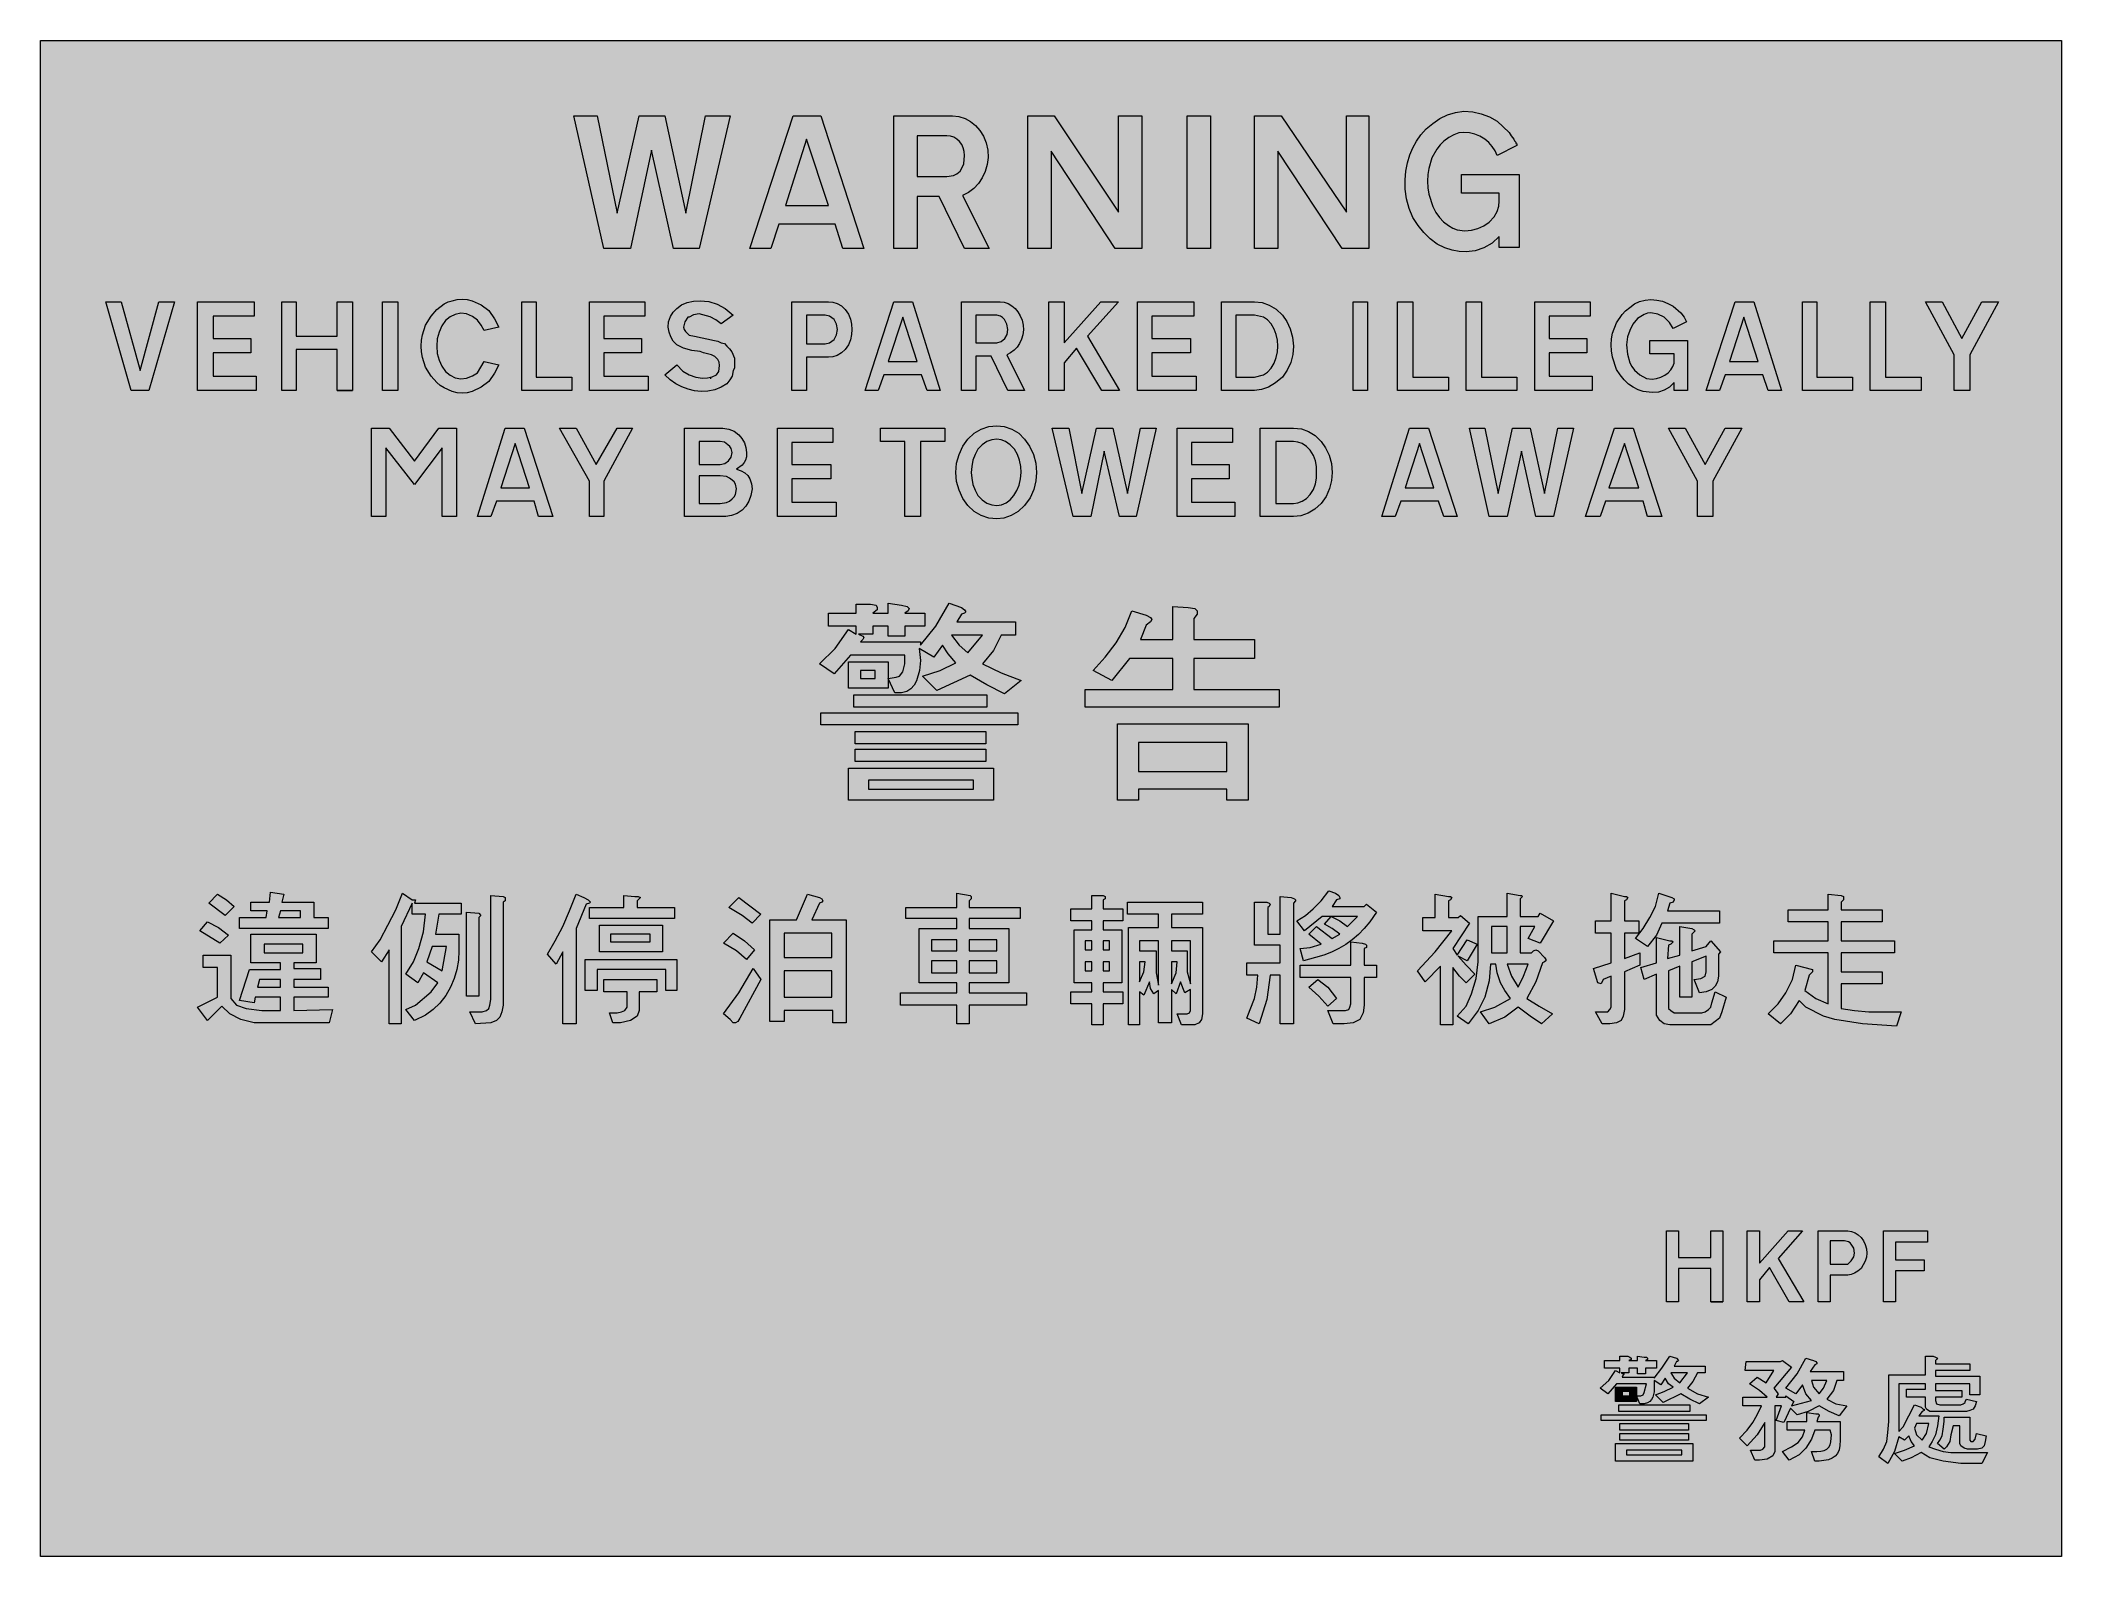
# Model space of a CAD drawing. Header units: metres. Extents: x 121 to 449, y 13 to 259.
import ezdxf

# ---------------------------------------------------------------- set-up
doc = ezdxf.new("R2010")
doc.units = ezdxf.units.M
for name, color, linetype, true_color in [('FILL_BLUE_0000FF', 7, 'Continuous', 0x0000ff), ('FILL_WHITE_FFFFFF', 7, 'Continuous', 0xffffff), ('STROKE_WHITE_FFFFFF', 7, 'Continuous', 0xffffff)]:
    doc.layers.add(name, color=color, linetype=linetype, true_color=true_color)

msp = doc.modelspace()

# ---------------------------------------------------------------- hatches: boundary and pattern name
at = {"layer": 'FILL_BLUE_0000FF', "true_color": 0x0000ff}
h = msp.add_hatch(color=7, dxfattribs=at)
h.dxf.hatch_style = 1
h.paths.add_polyline_path([(449.28, 259.2), (449.28, 12.78), (120.6, 12.78), (120.6, 259.2), (449.28, 259.2)])
at = {"layer": 'FILL_WHITE_FFFFFF', "true_color": 0xffffff}
h = msp.add_hatch(color=7, dxfattribs=at)
h.dxf.hatch_style = 1
h.paths.add_polyline_path([(207.36, 246.96), (211.14, 246.96), (214.38, 231.12), (217.98, 246.96), (222.12, 246.96), (225.54, 231.12), (228.78, 246.96), (232.74, 246.96), (227.7, 225.36), (223.56, 225.36), (219.96, 241.38), (216.54, 225.36), (212.22, 225.36), (207.36, 246.96)])
h = msp.add_hatch(color=7, dxfattribs=at)
h.dxf.hatch_style = 1
h.paths.add_polyline_path([(254.52, 225.36), (251.1, 225.36), (249.84, 229.32), (240.66, 229.32), (239.4, 225.36), (235.98, 225.36), (243, 246.96), (247.5, 246.96), (254.52, 225.36)])
h.paths.add_polyline_path([(241.74, 232.38), (248.76, 232.38), (245.16, 243.18), (241.74, 232.38)], flags=16)
h = msp.add_hatch(color=7, dxfattribs=at)
h.dxf.hatch_style = 1
h.paths.add_polyline_path([(268.92, 246.96), (269.97, 246.85), (270.96, 246.54), (271.87, 246.05), (272.68, 245.39), (273.38, 244.57), (273.96, 243.62), (274.4, 242.55), (274.68, 241.38), (274.72, 240.18), (274.56, 239.01), (274.24, 237.91), (273.76, 236.88), (273.13, 235.96), (272.38, 235.15), (271.51, 234.49), (270.54, 234), (274.86, 225.36), (270.9, 225.36), (266.76, 233.82), (263.16, 233.82), (263.16, 225.36), (259.38, 225.36), (259.38, 246.96), (268.92, 246.96)])
h.paths.add_polyline_path([(269.1, 237.24), (269.64, 237.52), (270.18, 237.96), (270.52, 238.53), (270.74, 239.15), (270.9, 240.48), (270.84, 241.14), (270.68, 241.75), (270.42, 242.3), (270.07, 242.78), (269.64, 243.17), (269.15, 243.47), (268.61, 243.65), (268.02, 243.72), (263.16, 243.72), (263.16, 237.06), (268.02, 237.06), (269.1, 237.24)], flags=16)
h = msp.add_hatch(color=7, dxfattribs=at)
h.dxf.hatch_style = 1
h.paths.add_polyline_path([(284.94, 241.2), (284.94, 225.36), (281.16, 225.36), (281.16, 246.96), (285.48, 246.96), (295.92, 231.3), (295.92, 246.96), (299.7, 246.96), (299.7, 225.36), (295.38, 225.36), (284.94, 241.2)])
h = msp.add_hatch(color=7, dxfattribs=at)
h.dxf.hatch_style = 1
h.paths.add_polyline_path([(310.86, 246.96), (310.86, 225.36), (307.08, 225.36), (307.08, 246.96), (310.86, 246.96)])
h = msp.add_hatch(color=7, dxfattribs=at)
h.dxf.hatch_style = 1
h.paths.add_polyline_path([(321.84, 241.2), (321.84, 225.36), (318.06, 225.36), (318.06, 246.96), (322.38, 246.96), (333, 231.3), (333, 246.96), (336.6, 246.96), (336.6, 225.36), (332.28, 225.36), (321.84, 241.2)])
h = msp.add_hatch(color=7, dxfattribs=at)
h.dxf.hatch_style = 1
h.paths.add_polyline_path([(355.34, 225.47), (353.92, 224.99), (352.44, 224.82), (351.33, 224.89), (350.17, 225.11), (348.97, 225.5), (347.76, 226.08), (346.61, 226.96), (345.58, 227.97), (344.65, 229.12), (343.8, 230.4), (343.2, 231.91), (342.76, 233.46), (342.53, 235.01), (342.54, 236.52), (342.64, 237.97), (342.9, 239.33), (343.3, 240.6), (343.8, 241.74), (344.38, 242.81), (345.08, 243.86), (345.95, 244.83), (347.04, 245.7), (348.18, 246.52), (349.42, 247.1), (350.74, 247.47), (352.08, 247.68), (353.53, 247.58), (354.91, 247.28), (356.23, 246.77), (357.48, 246.06), (359.46, 244.26), (359.75, 243.72), (360.18, 243.18), (360.29, 242.91), (360.54, 242.64), (360.54, 242.46), (360.7, 242.37), (360.72, 242.28), (360.72, 242.1), (357.48, 240.48), (357.15, 241.26), (356.69, 241.97), (356.14, 242.61), (355.5, 243.18), (354.69, 243.65), (353.86, 243.99), (352.99, 244.19), (352.08, 244.26), (351.27, 244.16), (350.46, 243.88), (349.65, 243.42), (348.84, 242.82), (348.23, 242.22), (347.71, 241.54), (346.86, 240.12), (346.36, 238.37), (346.2, 237.39), (346.14, 236.34), (346.2, 235.26), (346.39, 234.2), (347.04, 232.2), (347.51, 231.22), (348.1, 230.4), (348.79, 229.72), (349.56, 229.14), (350.26, 228.7), (350.98, 228.42), (352.26, 228.24), (353.33, 228.34), (354.37, 228.62), (355.35, 229.08), (356.22, 229.68), (357, 230.52), (357.5, 231.39), (357.76, 232.26), (357.84, 233.1), (357.84, 234.36), (351.72, 234.36), (351.72, 237.42), (361.08, 237.42), (361.08, 225.54), (357.84, 225.54), (357.84, 227.34), (356.67, 226.26), (355.34, 225.47)])
h = msp.add_hatch(color=7, dxfattribs=at)
h.dxf.hatch_style = 1
h.paths.add_polyline_path([(192.3, 212.94), (191.68, 213.73), (190.88, 214.34), (189.9, 214.74), (188.96, 214.85), (188.05, 214.67), (187.22, 214.26), (186.48, 213.66), (185.88, 212.79), (185.42, 211.79), (185.14, 210.7), (185.04, 209.52), (185.14, 208.34), (185.42, 207.25), (185.88, 206.25), (186.48, 205.38), (187.22, 204.78), (188.05, 204.37), (188.96, 204.19), (189.9, 204.3), (190.87, 204.68), (191.7, 205.2), (192.78, 207), (195.12, 206.46), (194.44, 205.11), (193.5, 203.76), (192.28, 202.82), (190.8, 202.14), (189.99, 201.94), (189.18, 201.87), (188.37, 201.94), (187.56, 202.14), (186.23, 202.73), (185.61, 203.1), (185.04, 203.58), (184.14, 204.64), (183.24, 206.1), (182.74, 207.68), (182.58, 208.58), (182.52, 209.52), (182.58, 210.46), (182.74, 211.37), (183.24, 212.94), (184.14, 214.4), (185.04, 215.46), (186.23, 216.38), (186.89, 216.7), (187.56, 216.9), (188.37, 217.1), (189.18, 217.17), (189.99, 217.1), (190.8, 216.9), (192.28, 216.23), (193.5, 215.28), (194.44, 213.93), (195.12, 212.58), (192.78, 212.04), (192.3, 212.94)])
h = msp.add_hatch(color=7, dxfattribs=at)
h.dxf.hatch_style = 1
h.paths.add_polyline_path([(384.68, 202.37), (383.72, 202.06), (382.68, 201.96), (381.22, 202.14), (380.43, 202.42), (379.62, 202.86), (378.84, 203.36), (378.13, 204.03), (377.49, 204.83), (376.92, 205.74), (376.27, 207.72), (376.08, 208.73), (376.02, 209.7), (376.08, 210.72), (376.27, 211.64), (376.92, 213.3), (377.8, 214.63), (378.36, 215.25), (379.08, 215.82), (379.82, 216.4), (380.65, 216.79), (381.56, 217.01), (382.5, 217.08), (383.44, 217.01), (384.37, 216.81), (385.26, 216.47), (386.1, 216), (387.36, 214.92), (387.88, 214.2), (388.26, 213.48), (386.1, 212.4), (385.51, 213.37), (384.66, 214.2), (383.65, 214.7), (382.5, 214.92), (381.96, 214.86), (381.42, 214.67), (380.34, 214.02), (379.57, 213.1), (379.08, 212.04), (378.67, 211.01), (378.54, 209.7), (378.67, 208.19), (379.08, 206.82), (379.41, 206.18), (379.82, 205.63), (380.7, 204.84), (381.76, 204.28), (382.68, 204.12), (383.41, 204.24), (384.1, 204.47), (384.74, 204.8), (385.29, 205.2), (385.74, 205.67), (386.07, 206.2), (386.26, 206.76), (386.28, 207.36), (386.28, 208.26), (382.32, 208.26), (382.32, 210.42), (388.44, 210.42), (388.44, 202.32), (386.28, 202.32), (386.28, 203.58), (385.54, 202.87), (384.68, 202.37)])
h = msp.add_hatch(color=7, dxfattribs=at)
h.dxf.hatch_style = 1
h.paths.add_polyline_path([(131.22, 216.72), (133.74, 216.72), (136.8, 205.56), (139.86, 216.72), (142.38, 216.72), (138.24, 202.32), (135.36, 202.32), (131.22, 216.72)])
h = msp.add_hatch(color=7, dxfattribs=at)
h.dxf.hatch_style = 1
h.paths.add_polyline_path([(146.16, 216.72), (155.34, 216.72), (155.34, 214.38), (148.68, 214.38), (148.68, 210.78), (154.8, 210.78), (154.8, 208.44), (148.68, 208.44), (148.68, 204.66), (155.7, 204.66), (155.7, 202.32), (146.16, 202.32), (146.16, 216.72)])
h = msp.add_hatch(color=7, dxfattribs=at)
h.dxf.hatch_style = 1
h.paths.add_polyline_path([(168.84, 208.98), (162.18, 208.98), (162.18, 202.32), (159.84, 202.32), (159.84, 216.72), (162.18, 216.72), (162.18, 211.14), (168.84, 211.14), (168.84, 216.72), (171.36, 216.72), (171.36, 202.32), (168.84, 202.32), (168.84, 208.98)])
h = msp.add_hatch(color=7, dxfattribs=at)
h.dxf.hatch_style = 1
h.paths.add_polyline_path([(178.74, 216.72), (178.74, 202.32), (176.22, 202.32), (176.22, 216.72), (178.74, 216.72)])
h = msp.add_hatch(color=7, dxfattribs=at)
h.dxf.hatch_style = 1
h.paths.add_polyline_path([(198.9, 216.72), (201.24, 216.72), (201.24, 204.48), (207, 204.48), (207, 202.32), (198.9, 202.32), (198.9, 216.72)])
h = msp.add_hatch(color=7, dxfattribs=at)
h.dxf.hatch_style = 1
h.paths.add_polyline_path([(209.88, 216.72), (218.88, 216.72), (218.88, 214.38), (212.22, 214.38), (212.22, 210.78), (218.34, 210.78), (218.34, 208.44), (212.22, 208.44), (212.22, 204.66), (219.42, 204.66), (219.42, 202.32), (209.88, 202.32), (209.88, 216.72)])
h = msp.add_hatch(color=7, dxfattribs=at)
h.dxf.hatch_style = 1
h.paths.add_polyline_path([(230.43, 213.8), (229.5, 214.27), (227.7, 214.74), (226.82, 214.6), (226.08, 214.2), (225.9, 214.2), (225.4, 213.46), (225.18, 212.58), (225.27, 212.21), (225.49, 211.88), (226.08, 211.32), (226.98, 211.14), (230.22, 210.42), (230.76, 210.31), (231.3, 210.06), (231.82, 209.92), (232.2, 209.52), (232.68, 209.08), (233.03, 208.6), (233.46, 207.54), (233.46, 206.46), (233.46, 206.28), (233.46, 205.92), (233.28, 205.56), (233.1, 204.66), (232.72, 204.03), (232.2, 203.4), (231.3, 202.82), (230.26, 202.43), (229.16, 202.21), (228.06, 202.14), (226.98, 202.24), (225.92, 202.5), (224.9, 202.9), (223.92, 203.4), (223.02, 204.05), (222.12, 204.84), (224.1, 206.46), (225.08, 205.46), (226.1, 204.84), (227.16, 204.49), (228.24, 204.3), (229.07, 204.34), (229.86, 204.5), (230.52, 204.83), (230.94, 205.38), (231.05, 206.37), (230.97, 206.9), (230.76, 207.36), (230.29, 207.81), (229.72, 208.1), (228.42, 208.44), (227.88, 208.62), (226.53, 208.82), (225.18, 209.16), (224.1, 209.7), (223.52, 210.3), (223.11, 211), (222.83, 211.78), (222.66, 212.58), (222.76, 213.49), (223.04, 214.31), (223.5, 215.04), (224.1, 215.64), (224.87, 216.22), (225.79, 216.61), (226.81, 216.83), (227.88, 216.9), (229.31, 216.76), (230.65, 216.34), (231.96, 215.61), (233.28, 214.56), (231.3, 213.12), (230.43, 213.8)])
h = msp.add_hatch(color=7, dxfattribs=at)
h.dxf.hatch_style = 1
h.paths.add_polyline_path([(250.18, 216.43), (250.86, 216.04), (251.46, 215.46), (252.01, 214.73), (252.34, 213.91), (252.5, 213.06), (252.54, 212.22), (252.5, 211.38), (252.34, 210.53), (252.01, 209.71), (251.46, 208.98), (250.86, 208.4), (250.18, 208.01), (249.46, 207.79), (248.76, 207.72), (245.16, 207.72), (245.16, 202.32), (242.82, 202.32), (242.82, 216.72), (248.76, 216.72), (249.46, 216.65), (250.18, 216.43)])
h.paths.add_polyline_path([(248.22, 209.88), (248.94, 210.04), (249.66, 210.6), (250.06, 211.34), (250.2, 212.22), (250.06, 213.1), (249.66, 213.84), (248.94, 214.4), (248.22, 214.56), (245.16, 214.56), (245.16, 209.88), (248.22, 209.88)], flags=16)
h = msp.add_hatch(color=7, dxfattribs=at)
h.dxf.hatch_style = 1
h.paths.add_polyline_path([(266.94, 202.32), (264.78, 202.32), (263.88, 204.84), (257.76, 204.84), (256.86, 202.32), (254.7, 202.32), (259.38, 216.72), (262.44, 216.72), (266.94, 202.32)])
h.paths.add_polyline_path([(258.48, 207), (263.16, 207), (260.82, 214.2), (258.48, 207)], flags=16)
h = msp.add_hatch(color=7, dxfattribs=at)
h.dxf.hatch_style = 1
h.paths.add_polyline_path([(275.22, 207.9), (272.7, 207.9), (272.7, 202.32), (270.36, 202.32), (270.36, 216.72), (276.66, 216.72), (277.32, 216.65), (277.96, 216.43), (278.55, 216.09), (279.09, 215.64), (279.56, 215.09), (279.95, 214.44), (280.25, 213.72), (280.44, 212.94), (280.45, 212.14), (280.35, 211.37), (280.14, 210.64), (279.83, 209.97), (279.43, 209.36), (278.95, 208.84), (278.38, 208.41), (277.74, 208.08), (280.62, 202.32), (277.92, 202.32), (275.22, 207.9)])
h.paths.add_polyline_path([(276.86, 210.25), (277.42, 210.74), (277.79, 211.43), (277.92, 212.22), (277.78, 213.1), (277.38, 213.84), (277.08, 214.18), (276.75, 214.4), (276.12, 214.56), (272.7, 214.56), (272.7, 210.06), (276.12, 210.06), (276.86, 210.25)], flags=16)
h = msp.add_hatch(color=7, dxfattribs=at)
h.dxf.hatch_style = 1
h.paths.add_polyline_path([(289.08, 209.16), (287.1, 206.82), (287.1, 202.32), (284.58, 202.32), (284.58, 216.72), (287.1, 216.72), (287.1, 210.06), (293.04, 216.72), (295.92, 216.72), (290.88, 211.14), (296.1, 202.32), (293.22, 202.32), (289.08, 209.16)])
h = msp.add_hatch(color=7, dxfattribs=at)
h.dxf.hatch_style = 1
h.paths.add_polyline_path([(298.98, 216.72), (308.16, 216.72), (308.16, 214.38), (301.32, 214.38), (301.32, 210.78), (307.62, 210.78), (307.62, 208.44), (301.32, 208.44), (301.32, 204.66), (308.52, 204.66), (308.52, 202.32), (298.98, 202.32), (298.98, 216.72)])
h = msp.add_hatch(color=7, dxfattribs=at)
h.dxf.hatch_style = 1
h.paths.add_polyline_path([(320.44, 216.18), (321.55, 215.51), (322.56, 214.56), (323.3, 213.52), (323.86, 212.31), (324.23, 210.97), (324.36, 209.52), (324.26, 208.18), (323.93, 206.87), (323.37, 205.62), (322.56, 204.48), (321.45, 203.54), (320.31, 202.86), (319.17, 202.46), (318.06, 202.32), (312.66, 202.32), (312.66, 216.72), (318.06, 216.72), (319.27, 216.59), (320.44, 216.18)])
h.paths.add_polyline_path([(315, 204.48), (318.06, 204.48), (319.5, 204.84), (320.13, 205.31), (320.76, 205.92), (321.23, 206.76), (321.57, 207.65), (321.77, 208.58), (321.84, 209.52), (321.77, 210.46), (321.57, 211.39), (321.23, 212.28), (320.76, 213.12), (320.13, 213.8), (319.5, 214.2), (318.06, 214.56), (315, 214.56), (315, 204.48)], flags=16)
h = msp.add_hatch(color=7, dxfattribs=at)
h.dxf.hatch_style = 1
h.paths.add_polyline_path([(336.42, 216.72), (336.42, 202.32), (334.08, 202.32), (334.08, 216.72), (336.42, 216.72)])
h = msp.add_hatch(color=7, dxfattribs=at)
h.dxf.hatch_style = 1
h.paths.add_polyline_path([(341.28, 216.72), (343.8, 216.72), (343.8, 204.48), (349.56, 204.48), (349.56, 202.32), (341.28, 202.32), (341.28, 216.72)])
h = msp.add_hatch(color=7, dxfattribs=at)
h.dxf.hatch_style = 1
h.paths.add_polyline_path([(352.44, 216.72), (354.96, 216.72), (354.96, 204.48), (360.72, 204.48), (360.72, 202.32), (352.44, 202.32), (352.44, 216.72)])
h = msp.add_hatch(color=7, dxfattribs=at)
h.dxf.hatch_style = 1
h.paths.add_polyline_path([(363.6, 216.72), (372.6, 216.72), (372.6, 214.38), (365.94, 214.38), (365.94, 210.78), (372.06, 210.78), (372.06, 208.44), (365.94, 208.44), (365.94, 204.66), (372.96, 204.66), (372.96, 202.32), (363.6, 202.32), (363.6, 216.72)])
h = msp.add_hatch(color=7, dxfattribs=at)
h.dxf.hatch_style = 1
h.paths.add_polyline_path([(403.74, 202.32), (401.58, 202.32), (400.68, 204.84), (394.56, 204.84), (393.66, 202.32), (391.5, 202.32), (396.18, 216.72), (399.24, 216.72), (403.74, 202.32)])
h.paths.add_polyline_path([(395.28, 207), (399.96, 207), (397.62, 214.2), (395.28, 207)], flags=16)
h = msp.add_hatch(color=7, dxfattribs=at)
h.dxf.hatch_style = 1
h.paths.add_polyline_path([(407.16, 216.72), (409.5, 216.72), (409.5, 204.48), (415.26, 204.48), (415.26, 202.32), (407.16, 202.32), (407.16, 216.72)])
h = msp.add_hatch(color=7, dxfattribs=at)
h.dxf.hatch_style = 1
h.paths.add_polyline_path([(418.14, 216.72), (420.66, 216.72), (420.66, 204.48), (426.42, 204.48), (426.42, 202.32), (418.14, 202.32), (418.14, 216.72)])
h = msp.add_hatch(color=7, dxfattribs=at)
h.dxf.hatch_style = 1
h.paths.add_polyline_path([(429.84, 216.72), (433.08, 210.78), (436.32, 216.72), (439.02, 216.72), (434.34, 208.08), (434.34, 202.32), (431.82, 202.32), (431.82, 208.08), (427.14, 216.72), (429.84, 216.72)])
h = msp.add_hatch(color=7, dxfattribs=at)
h.dxf.hatch_style = 1
h.paths.add_polyline_path([(174.42, 196.2), (177.3, 196.2), (181.44, 190.8), (185.4, 196.2), (188.28, 196.2), (188.28, 181.8), (185.94, 181.8), (185.94, 192.96), (181.44, 187.02), (176.76, 192.96), (176.76, 181.8), (174.42, 181.8), (174.42, 196.2)])
h = msp.add_hatch(color=7, dxfattribs=at)
h.dxf.hatch_style = 1
h.paths.add_polyline_path([(203.94, 181.8), (201.6, 181.8), (200.88, 184.32), (194.76, 184.32), (193.86, 181.8), (191.7, 181.8), (196.2, 196.2), (199.26, 196.2), (203.94, 181.8)])
h.paths.add_polyline_path([(195.48, 186.48), (200.16, 186.48), (197.82, 193.68), (195.48, 186.48)], flags=16)
h = msp.add_hatch(color=7, dxfattribs=at)
h.dxf.hatch_style = 1
h.paths.add_polyline_path([(207.72, 196.2), (210.96, 190.26), (214.38, 196.2), (216.9, 196.2), (212.22, 187.56), (212.22, 181.8), (209.88, 181.8), (209.88, 187.56), (205.02, 196.2), (207.72, 196.2)])
h = msp.add_hatch(color=7, dxfattribs=at)
h.dxf.hatch_style = 1
h.paths.add_polyline_path([(235.64, 188.5), (235.98, 187.92), (236.23, 187.11), (236.34, 186.3), (236.14, 185.26), (235.8, 184.32), (235.33, 183.52), (234.72, 182.88), (233.88, 182.33), (232.99, 182), (232.06, 181.84), (231.12, 181.8), (225.36, 181.8), (225.36, 196.2), (230.4, 196.2), (231.55, 196.16), (232.56, 196), (233.44, 195.67), (234.18, 195.12), (234.68, 194.52), (235.08, 193.82), (235.34, 193.04), (235.44, 192.24), (235.42, 191.54), (235.26, 190.98), (235.06, 190.58), (234.74, 190.19), (233.82, 189.54), (234.56, 189.26), (235.17, 188.93), (235.64, 188.5)])
h.paths.add_polyline_path([(232.51, 190.85), (232.94, 191.48), (233.1, 192.24), (232.94, 192.87), (232.72, 193.2), (232.38, 193.5), (231.82, 193.91), (231.12, 194.04), (227.7, 194.04), (227.7, 190.26), (231.12, 190.26), (231.88, 190.42), (232.51, 190.85)], flags=16)
h.paths.add_polyline_path([(232.66, 184.34), (233.1, 184.68), (233.44, 185.01), (233.66, 185.42), (233.82, 186.3), (233.66, 187.09), (233.44, 187.44), (233.1, 187.74), (232.66, 188.08), (232.18, 188.3), (231.12, 188.46), (227.7, 188.46), (227.7, 183.96), (231.12, 183.96), (232.18, 184.12), (232.66, 184.34)], flags=16)
h = msp.add_hatch(color=7, dxfattribs=at)
h.dxf.hatch_style = 1
h.paths.add_polyline_path([(240.48, 196.2), (249.48, 196.2), (249.48, 193.86), (242.82, 193.86), (242.82, 190.26), (249.12, 190.26), (249.12, 187.92), (242.82, 187.92), (242.82, 184.14), (250.02, 184.14), (250.02, 181.8), (240.48, 181.8), (240.48, 196.2)])
h = msp.add_hatch(color=7, dxfattribs=at)
h.dxf.hatch_style = 1
h.paths.add_polyline_path([(267.66, 194.04), (263.7, 194.04), (263.7, 181.8), (261.18, 181.8), (261.18, 194.04), (257.22, 194.04), (257.22, 196.2), (267.66, 196.2), (267.66, 194.04)])
h = msp.add_hatch(color=7, dxfattribs=at)
h.dxf.hatch_style = 1
h.paths.add_polyline_path([(278.57, 196.02), (279.69, 195.35), (280.62, 194.4), (281.46, 193.23), (282.08, 191.9), (282.47, 190.48), (282.6, 189), (282.49, 187.62), (282.15, 186.23), (281.54, 184.87), (280.62, 183.6), (279.59, 182.66), (278.44, 181.98), (277.25, 181.58), (276.12, 181.44), (274.81, 181.58), (273.58, 181.98), (272.45, 182.66), (271.44, 183.6), (270.6, 184.77), (269.98, 186.1), (269.59, 187.52), (269.46, 189), (269.59, 190.48), (269.98, 191.9), (270.6, 193.23), (271.44, 194.4), (272.45, 195.35), (273.58, 196.02), (274.81, 196.43), (276.12, 196.56), (277.35, 196.43), (278.57, 196.02)])
h.paths.add_polyline_path([(274.52, 194), (273.77, 193.49), (273.06, 192.78), (272.59, 191.91), (272.25, 190.96), (272.05, 189.97), (271.98, 189), (272.05, 188.03), (272.25, 187.04), (272.59, 186.09), (273.06, 185.22), (273.77, 184.51), (274.52, 184.01), (275.31, 183.7), (276.12, 183.6), (276.91, 183.71), (277.65, 184.04), (278.32, 184.55), (278.91, 185.22), (279.4, 186.03), (279.76, 186.94), (280, 187.94), (280.08, 189), (280.01, 189.97), (279.81, 190.96), (279.47, 191.91), (279, 192.78), (278.3, 193.49), (277.56, 194), (276.82, 194.3), (276.12, 194.4), (275.31, 194.3), (274.52, 194)], flags=16)
h = msp.add_hatch(color=7, dxfattribs=at)
h.dxf.hatch_style = 1
h.paths.add_polyline_path([(285.12, 196.2), (287.82, 196.2), (289.98, 185.58), (292.32, 196.2), (295.02, 196.2), (297.36, 185.58), (299.52, 196.2), (302.04, 196.2), (298.8, 181.8), (296.1, 181.8), (293.58, 192.42), (291.42, 181.8), (288.54, 181.8), (285.12, 196.2)])
h = msp.add_hatch(color=7, dxfattribs=at)
h.dxf.hatch_style = 1
h.paths.add_polyline_path([(305.46, 196.2), (314.46, 196.2), (314.46, 193.86), (307.8, 193.86), (307.8, 190.26), (313.92, 190.26), (313.92, 187.92), (307.8, 187.92), (307.8, 184.14), (314.82, 184.14), (314.82, 181.8), (305.46, 181.8), (305.46, 196.2)])
h = msp.add_hatch(color=7, dxfattribs=at)
h.dxf.hatch_style = 1
h.paths.add_polyline_path([(326.81, 195.66), (327.88, 194.99), (328.86, 194.04), (329.6, 193), (330.17, 191.79), (330.53, 190.45), (330.66, 189), (330.56, 187.66), (330.23, 186.35), (329.67, 185.1), (328.86, 183.96), (327.85, 183.02), (326.75, 182.34), (325.57, 181.94), (324.36, 181.8), (318.96, 181.8), (318.96, 196.2), (324.36, 196.2), (325.65, 196.07), (326.81, 195.66)])
h.paths.add_polyline_path([(321.48, 183.96), (324.36, 183.96), (325.08, 184.07), (325.8, 184.32), (326.5, 184.73), (327.06, 185.4), (327.61, 186.24), (327.94, 187.13), (328.1, 188.06), (328.14, 189), (328.1, 189.94), (327.94, 190.87), (327.61, 191.76), (327.06, 192.6), (326.5, 193.21), (325.8, 193.68), (325.08, 193.93), (324.36, 194.04), (321.48, 194.04), (321.48, 183.96)], flags=16)
h = msp.add_hatch(color=7, dxfattribs=at)
h.dxf.hatch_style = 1
h.paths.add_polyline_path([(351, 181.8), (348.84, 181.8), (347.94, 184.32), (341.82, 184.32), (340.92, 181.8), (338.76, 181.8), (343.26, 196.2), (346.32, 196.2), (351, 181.8)])
h.paths.add_polyline_path([(342.54, 186.48), (347.22, 186.48), (344.88, 193.68), (342.54, 186.48)], flags=16)
h = msp.add_hatch(color=7, dxfattribs=at)
h.dxf.hatch_style = 1
h.paths.add_polyline_path([(352.98, 196.2), (355.5, 196.2), (357.66, 185.58), (360, 196.2), (362.88, 196.2), (365.22, 185.58), (367.38, 196.2), (369.9, 196.2), (366.66, 181.8), (363.78, 181.8), (361.44, 192.42), (359.1, 181.8), (356.22, 181.8), (352.98, 196.2)])
h = msp.add_hatch(color=7, dxfattribs=at)
h.dxf.hatch_style = 1
h.paths.add_polyline_path([(384.3, 181.8), (381.96, 181.8), (381.24, 184.32), (375.12, 184.32), (374.22, 181.8), (371.88, 181.8), (376.56, 196.2), (379.62, 196.2), (384.3, 181.8)])
h.paths.add_polyline_path([(375.66, 186.48), (380.52, 186.48), (378.18, 193.68), (375.66, 186.48)], flags=16)
h = msp.add_hatch(color=7, dxfattribs=at)
h.dxf.hatch_style = 1
h.paths.add_polyline_path([(388.08, 196.2), (391.32, 190.26), (394.56, 196.2), (397.26, 196.2), (392.58, 187.56), (392.58, 181.8), (390.06, 181.8), (390.06, 187.56), (385.38, 196.2), (388.08, 196.2)])
h = msp.add_hatch(color=7, dxfattribs=at)
h.dxf.hatch_style = 1
h.paths.add_polyline_path([(253.26, 167.58), (255.6, 167.58), (256.5, 167.4), (256.68, 167.04), (256.68, 166.68), (255.96, 166.14), (258.48, 166.14), (258.48, 167.76), (260.64, 167.4), (261.54, 167.22), (261.9, 166.86), (261.72, 166.5), (261.18, 166.14), (264.42, 166.14), (264.42, 163.98), (261.18, 163.98), (261.18, 162.36), (258.48, 162.36), (258.48, 163.98), (255.96, 163.98), (255.96, 162.72), (253.62, 162.72), (254.34, 162.36), (254.52, 162.18), (254.34, 161.82), (253.98, 161.46), (263.7, 161.46), (263.7, 160.92), (266.22, 163.98), (268.38, 167.76), (270.36, 167.04), (270.9, 166.68), (271.08, 166.32), (270.9, 166.14), (270.36, 165.96), (269.64, 164.7), (279.18, 164.7), (279.18, 162.54), (276.84, 162.54), (275.58, 160.02), (273.78, 157.86), (276.84, 156.42), (280.08, 155.16), (277.38, 153), (274.5, 154.44), (271.8, 156.06), (266.4, 153.54), (264.06, 155.88), (266.94, 156.78), (269.46, 158.04), (268.2, 159.48), (267.3, 160.92), (265.86, 158.94), (263.52, 160.38), (263.7, 158.4), (263.53, 156.78), (263.07, 155.12), (262.68, 154.39), (262.16, 153.79), (261.49, 153.37), (260.64, 153.18), (259.56, 153.18), (258.48, 155.52), (259.74, 155.7), (260.28, 155.88), (260.82, 156.6), (261.18, 157.86), (261.18, 159.3), (252.36, 159.3), (249.66, 156.24), (247.32, 157.86), (249.84, 160.38), (252, 163.44), (253.26, 162.72), (253.26, 163.98), (248.76, 163.98), (248.76, 166.14), (253.26, 166.14), (253.26, 167.58)])
h.paths.add_polyline_path([(271.44, 159.66), (273.78, 162.54), (268.74, 162.54), (270, 160.92), (271.44, 159.66)], flags=16)
h = msp.add_hatch(color=7, dxfattribs=at)
h.dxf.hatch_style = 1
h.paths.add_polyline_path([(293.76, 158.94), (295.56, 161.28), (297, 163.8), (298.08, 166.5), (300.42, 165.78), (301.14, 165.42), (301.32, 165.06), (301.14, 164.7), (300.42, 164.16), (299.52, 161.82), (304.74, 161.82), (304.74, 167.22), (307.26, 167.04), (308.34, 166.86), (308.7, 166.5), (308.7, 165.96), (308.16, 165.24), (308.16, 161.82), (318.06, 161.82), (318.06, 158.76), (308.16, 158.76), (308.16, 153.72), (322.02, 153.72), (322.02, 150.84), (290.52, 150.84), (290.52, 153.72), (304.74, 153.72), (304.74, 158.76), (297.72, 158.76), (294.84, 155.16), (291.78, 156.78), (293.76, 158.94)])
h = msp.add_hatch(color=7, dxfattribs=at)
h.dxf.hatch_style = 1
h.paths.add_polyline_path([(258.48, 153.9), (252, 153.9), (252, 158.22), (258.48, 158.22), (258.48, 153.9)])
h.paths.add_polyline_path([(256.32, 156.78), (253.98, 156.78), (253.98, 155.52), (256.32, 155.52), (256.32, 156.78)], flags=16)
h = msp.add_hatch(color=7, dxfattribs=at)
h.dxf.hatch_style = 1
h.paths.add_polyline_path([(274.5, 152.82), (274.5, 150.84), (252.9, 150.84), (252.9, 152.82), (274.5, 152.82)])
h = msp.add_hatch(color=7, dxfattribs=at)
h.dxf.hatch_style = 1
h.paths.add_polyline_path([(279.54, 149.94), (279.54, 147.96), (247.5, 147.96), (247.5, 149.94), (279.54, 149.94)])
h = msp.add_hatch(color=7, dxfattribs=at)
h.dxf.hatch_style = 1
h.paths.add_polyline_path([(316.98, 148.14), (316.98, 135.72), (313.56, 135.72), (313.56, 137.52), (299.16, 137.52), (299.16, 135.72), (295.74, 135.72), (295.74, 148.14), (316.98, 148.14)])
h.paths.add_polyline_path([(313.56, 145.08), (299.16, 145.08), (299.16, 140.4), (313.56, 140.4), (313.56, 145.08)], flags=16)
h = msp.add_hatch(color=7, dxfattribs=at)
h.dxf.hatch_style = 1
h.paths.add_polyline_path([(274.32, 146.88), (274.32, 144.9), (253.08, 144.9), (253.08, 146.88), (274.32, 146.88)])
h = msp.add_hatch(color=7, dxfattribs=at)
h.dxf.hatch_style = 1
h.paths.add_polyline_path([(274.32, 144), (274.32, 142.02), (253.08, 142.02), (253.08, 144), (274.32, 144)])
h = msp.add_hatch(color=7, dxfattribs=at)
h.dxf.hatch_style = 1
h.paths.add_polyline_path([(275.58, 135.72), (252, 135.72), (252, 140.94), (275.58, 140.94), (275.58, 135.72)])
h.paths.add_polyline_path([(272.34, 138.96), (255.24, 138.96), (255.24, 137.52), (272.34, 137.52), (272.34, 138.96)], flags=16)
h = msp.add_hatch(color=7, dxfattribs=at)
h.dxf.hatch_style = 1
h.paths.add_polyline_path([(150.84, 119.52), (152.1, 118.44), (150.66, 117), (147.96, 118.98), (149.4, 120.42), (150.84, 119.52)])
h = msp.add_hatch(color=7, dxfattribs=at)
h.dxf.hatch_style = 1
h.paths.add_polyline_path([(159.84, 119.16), (165.06, 119.16), (165.06, 116.64), (167.4, 116.64), (167.4, 114.84), (153, 114.84), (153, 116.64), (157.32, 116.64), (157.5, 117.72), (154.8, 117.72), (154.8, 119.16), (157.86, 119.16), (158.04, 120.78), (160.2, 120.42), (159.84, 119.16)])
h.paths.add_polyline_path([(162.9, 117.72), (159.66, 117.72), (159.3, 116.64), (162.9, 116.64), (162.9, 117.72)], flags=16)
h = msp.add_hatch(color=7, dxfattribs=at)
h.dxf.hatch_style = 1
h.paths.add_polyline_path([(177.12, 115.38), (178.38, 117.9), (179.46, 120.6), (181.08, 119.52), (181.62, 119.52), (181.44, 118.98), (189, 118.98), (189, 117.18), (185.4, 117.18), (184.86, 113.94), (188.64, 113.94), (188.64, 111.24), (188.58, 109.73), (188.33, 108.22), (187.89, 106.73), (187.29, 105.31), (186.51, 103.97), (185.57, 102.75), (184.48, 101.69), (183.24, 100.8), (181.44, 99.9), (180, 101.7), (181.62, 102.42), (184.14, 104.58), (185.22, 106.02), (182.88, 107.64), (181.98, 106.02), (180, 107.46), (181.26, 109.44), (182.16, 111.6), (182.88, 114.3), (183.24, 117.18), (181.08, 117.18), (181.08, 118.98), (179.28, 115.2), (179.28, 99.36), (177.3, 99.36), (177.3, 111.42), (176.04, 109.44), (174.42, 111.06), (175.86, 113.04), (177.12, 115.38)])
h.paths.add_polyline_path([(185.94, 108), (186.66, 111.96), (184.32, 111.96), (183.42, 109.44), (185.94, 108)], flags=16)
h = msp.add_hatch(color=7, dxfattribs=at)
h.dxf.hatch_style = 1
h.paths.add_polyline_path([(195.84, 120.06), (196.2, 119.88), (196.2, 119.34), (195.84, 119.16), (195.84, 102.42), (195.66, 101.34), (195.3, 100.44), (194.76, 99.9), (193.86, 99.54), (191.34, 99.36), (190.44, 101.34), (192.42, 101.34), (193.14, 101.52), (193.5, 101.88), (193.68, 102.42), (193.86, 103.32), (193.86, 120.24), (195.84, 120.06)])
h = msp.add_hatch(color=7, dxfattribs=at)
h.dxf.hatch_style = 1
h.paths.add_polyline_path([(209.7, 119.52), (210.06, 119.16), (209.88, 118.98), (209.34, 118.8), (207.72, 114.84), (207.72, 99.36), (205.56, 99.36), (205.56, 111.06), (204.48, 109.08), (203.04, 110.7), (204.3, 112.86), (205.56, 115.2), (206.64, 117.72), (207.72, 120.42), (208.98, 119.88), (209.7, 119.52)])
h = msp.add_hatch(color=7, dxfattribs=at)
h.dxf.hatch_style = 1
h.paths.add_polyline_path([(217.26, 120.06), (217.8, 120.06), (218.16, 119.88), (217.98, 119.7), (217.62, 119.34), (217.62, 118.26), (223.74, 118.26), (223.74, 116.46), (209.88, 116.46), (209.88, 118.26), (215.46, 118.26), (215.46, 120.24), (217.26, 120.06)])
h = msp.add_hatch(color=7, dxfattribs=at)
h.dxf.hatch_style = 1
h.paths.add_polyline_path([(237.78, 117.18), (236.34, 115.74), (234.72, 117), (232.56, 118.26), (234.18, 119.88), (237.78, 117.18)])
h = msp.add_hatch(color=7, dxfattribs=at)
h.dxf.hatch_style = 1
h.paths.add_polyline_path([(247.68, 119.7), (247.86, 119.34), (247.68, 119.16), (247.32, 118.98), (246.06, 116.28), (251.64, 116.28), (251.64, 99.54), (249.48, 99.54), (249.48, 101.52), (241.56, 101.52), (241.56, 99.72), (239.22, 99.72), (239.22, 116.28), (243.54, 116.28), (245.34, 120.42), (247.32, 119.88), (247.68, 119.7)])
h.paths.add_polyline_path([(241.56, 114.12), (241.56, 110.16), (249.3, 110.16), (249.3, 114.12), (241.56, 114.12)], flags=16)
h.paths.add_polyline_path([(249.3, 108), (241.56, 108), (241.56, 103.68), (249.3, 103.68), (249.3, 108)], flags=16)
h = msp.add_hatch(color=7, dxfattribs=at)
h.dxf.hatch_style = 1
h.paths.add_polyline_path([(271.98, 119.7), (271.62, 119.34), (271.62, 118.26), (279.9, 118.26), (279.9, 116.46), (271.62, 116.46), (271.62, 114.84), (278.1, 114.84), (278.1, 106.02), (271.62, 106.02), (271.62, 104.4), (280.98, 104.4), (280.98, 102.42), (271.62, 102.42), (271.62, 99.36), (269.64, 99.36), (269.64, 102.42), (260.46, 102.42), (260.46, 104.4), (269.64, 104.4), (269.64, 106.02), (263.52, 106.02), (263.52, 114.84), (269.64, 114.84), (269.64, 116.46), (261.36, 116.46), (261.36, 118.26), (269.64, 118.26), (269.64, 120.6), (271.8, 120.24), (271.98, 120.06), (271.98, 119.7)])
h.paths.add_polyline_path([(269.64, 111.24), (269.64, 113.04), (265.5, 113.04), (265.5, 111.24), (269.64, 111.24)], flags=16)
h.paths.add_polyline_path([(265.5, 107.64), (269.64, 107.64), (269.64, 109.62), (265.5, 109.62), (265.5, 107.64)], flags=16)
h.paths.add_polyline_path([(271.62, 113.04), (271.62, 111.24), (276.12, 111.24), (276.12, 113.04), (271.62, 113.04)], flags=16)
h.paths.add_polyline_path([(276.12, 109.62), (271.62, 109.62), (271.62, 107.64), (276.12, 107.64), (276.12, 109.62)], flags=16)
h = msp.add_hatch(color=7, dxfattribs=at)
h.dxf.hatch_style = 1
h.paths.add_polyline_path([(293.76, 120.06), (293.76, 119.7), (293.4, 119.52), (293.4, 118.08), (296.64, 118.08), (296.64, 116.1), (293.4, 116.1), (293.4, 114.66), (296.46, 114.66), (296.46, 106.02), (293.4, 106.02), (293.4, 104.58), (296.64, 104.58), (296.64, 102.6), (293.4, 102.6), (293.4, 99.18), (291.6, 99.18), (291.6, 102.6), (288.18, 102.6), (288.18, 104.58), (291.6, 104.58), (291.6, 106.02), (288.72, 106.02), (288.72, 114.66), (291.6, 114.66), (291.6, 116.1), (288.18, 116.1), (288.18, 118.08), (291.6, 118.08), (291.6, 120.24), (293.4, 120.24), (293.76, 120.06)])
h.paths.add_polyline_path([(294.48, 111.42), (294.48, 112.86), (293.4, 112.86), (293.4, 111.42), (294.48, 111.42)], flags=16)
h.paths.add_polyline_path([(293.4, 108), (294.48, 108), (294.48, 109.44), (293.4, 109.44), (293.4, 108)], flags=16)
h.paths.add_polyline_path([(290.52, 112.86), (290.52, 111.42), (291.6, 111.42), (291.6, 112.86), (290.52, 112.86)], flags=16)
h.paths.add_polyline_path([(291.6, 109.44), (290.52, 109.44), (290.52, 108), (291.6, 108), (291.6, 109.44)], flags=16)
h = msp.add_hatch(color=7, dxfattribs=at)
h.dxf.hatch_style = 1
h.paths.add_polyline_path([(304.56, 115.02), (309.6, 115.02), (309.6, 100.98), (309.42, 100.08), (309.06, 99.54), (308.34, 99.18), (306.18, 99.18), (305.46, 100.98), (307.08, 100.98), (307.44, 101.16), (307.62, 101.52), (307.62, 104.94), (306.72, 104.4), (306, 106.2), (305.28, 104.22), (304.56, 104.94), (304.56, 99.54), (302.4, 99.54), (302.4, 104.76), (301.68, 104.22), (301.14, 105.12), (300.96, 106.2), (300.06, 104.04), (299.34, 104.58), (299.34, 99.18), (297.54, 99.18), (297.54, 115.02), (302.4, 115.02), (302.4, 117.18), (297.36, 117.18), (297.36, 119.16), (309.6, 119.16), (309.6, 117.18), (304.56, 117.18), (304.56, 115.02)])
h.paths.add_polyline_path([(300.06, 107.82), (300.24, 109.44), (299.34, 109.44), (299.34, 106.2), (300.06, 107.82)], flags=16)
h.paths.add_polyline_path([(304.56, 105.84), (305.28, 107.64), (305.46, 109.44), (304.56, 109.44), (304.56, 105.84)], flags=16)
h.paths.add_polyline_path([(307.62, 112.86), (304.56, 112.86), (304.56, 111.24), (307.08, 111.24), (307.08, 107.82), (307.62, 105.84), (307.62, 112.86)], flags=16)
h.paths.add_polyline_path([(302.4, 105.66), (302.4, 112.86), (299.34, 112.86), (299.34, 111.24), (302.04, 111.24), (302.04, 107.64), (302.4, 105.66)], flags=16)
h = msp.add_hatch(color=7, dxfattribs=at)
h.dxf.hatch_style = 1
h.paths.add_polyline_path([(320.04, 119.16), (320.4, 118.98), (320.58, 118.8), (320.4, 118.44), (320.22, 118.26), (320.22, 113.94), (322.2, 113.94), (322.2, 120.06), (324, 119.88), (324.54, 119.7), (324.72, 119.52), (324.72, 119.34), (324.36, 118.98), (324.36, 99.36), (322.2, 99.36), (322.2, 107.28), (320.58, 107.28), (320.04, 103.32), (318.78, 99.36), (316.8, 100.26), (317.34, 101.7), (318.06, 103.5), (318.42, 105.3), (318.6, 107.28), (316.8, 107.28), (316.8, 109.26), (322.2, 109.26), (322.2, 112.14), (318.06, 112.14), (318.06, 119.16), (320.04, 119.16)])
h = msp.add_hatch(color=7, dxfattribs=at)
h.dxf.hatch_style = 1
h.paths.add_polyline_path([(326.16, 114.48), (324.9, 116.1), (326.34, 117), (327.6, 118.08), (328.86, 119.34), (330.12, 120.96), (331.2, 120.6), (331.74, 120.24), (331.92, 119.88), (331.92, 119.7), (331.38, 119.52), (330.66, 118.44), (335.88, 118.44), (336.24, 118.8), (337.86, 117.54), (336.78, 115.92), (335.89, 114.84), (334.94, 113.87), (333.94, 113.01), (332.88, 112.25), (331.76, 111.59), (330.57, 111.03), (329.3, 110.55), (327.96, 110.16), (325.98, 109.62), (325.44, 111.6), (327.06, 111.78), (328.86, 112.32), (326.88, 113.94), (328.14, 115.2), (330.66, 113.22), (331.92, 113.94), (330.66, 114.84), (329.4, 115.56), (330.48, 116.82), (329.04, 116.82), (326.16, 114.48)])
h.paths.add_polyline_path([(331.92, 116.1), (333.18, 115.2), (334.8, 116.82), (330.48, 116.82), (331.92, 116.1)], flags=16)
h = msp.add_hatch(color=7, dxfattribs=at)
h.dxf.hatch_style = 1
h.paths.add_polyline_path([(347.4, 120.42), (349.56, 120.06), (349.92, 120.06), (350.1, 119.88), (349.92, 119.52), (349.56, 119.34), (349.56, 116.64), (351.18, 116.64), (351.54, 117), (352.98, 115.74), (350.28, 111.6), (351, 110.52), (352.62, 113.04), (354.24, 112.32), (352.62, 109.62), (351.18, 110.34), (352.44, 108.9), (353.88, 107.46), (352.44, 106.02), (351.36, 107.1), (350.28, 108.54), (350.28, 99.18), (348.3, 99.18), (348.3, 108.72), (345.78, 106.2), (344.52, 108), (347.4, 111.06), (350.1, 114.48), (345.42, 114.48), (345.42, 116.64), (347.4, 116.64), (347.4, 120.42)])
h = msp.add_hatch(color=7, dxfattribs=at)
h.dxf.hatch_style = 1
h.paths.add_polyline_path([(361.44, 120.24), (361.62, 120.06), (361.44, 119.88), (361.26, 119.7), (361.26, 116.82), (364.14, 116.82), (364.5, 117.36), (366.66, 116.1), (364.5, 112.5), (362.52, 113.22), (363.6, 115.2), (361.26, 115.2), (361.26, 110.88), (363.06, 110.88), (363.42, 111.24), (363.78, 111.42), (364.14, 111.24), (365.22, 110.16), (365.4, 109.8), (365.4, 109.62), (365.22, 109.44), (364.86, 109.26), (363.78, 106.2), (362.34, 103.5), (364.32, 102.24), (366.48, 100.98), (364.68, 99.36), (362.88, 100.62), (360.9, 102.06), (358.74, 100.44), (356.22, 99.36), (354.78, 101.34), (357.12, 102.06), (359.64, 103.5), (358.74, 104.76), (358.02, 106.02), (357.48, 107.64), (357.3, 109.08), (356.4, 109.08), (356.22, 106.38), (355.5, 103.68), (354.42, 101.52), (352.8, 99.36), (351, 100.62), (352.44, 102.24), (353.34, 104.22), (354.06, 106.74), (354.42, 109.44), (354.42, 116.82), (359.1, 116.82), (359.1, 120.6), (361.26, 120.24), (361.44, 120.24)])
h.paths.add_polyline_path([(361.8, 107.1), (362.52, 109.08), (359.1, 109.08), (359.82, 107.1), (360.9, 105.3), (361.8, 107.1)], flags=16)
h.paths.add_polyline_path([(359.1, 115.2), (356.58, 115.2), (356.58, 110.88), (359.1, 110.88), (359.1, 115.2)], flags=16)
h = msp.add_hatch(color=7, dxfattribs=at)
h.dxf.hatch_style = 1
h.paths.add_polyline_path([(378.18, 120.06), (378.54, 120.06), (378.72, 119.88), (378.54, 119.52), (378.18, 119.34), (378.18, 116.1), (380.52, 116.1), (380.52, 114.12), (378.18, 114.12), (378.18, 109.98), (380.7, 110.88), (380.7, 108.9), (378.18, 107.82), (378.18, 101.7), (378, 100.62), (377.64, 99.9), (376.92, 99.54), (375.84, 99.36), (374.58, 99.36), (373.5, 101.34), (375.48, 101.34), (375.84, 101.7), (376.02, 102.06), (376.02, 107.1), (374.76, 106.56), (374.4, 105.84), (373.86, 106.02), (373.14, 108.36), (376.02, 109.26), (376.02, 114.12), (373.5, 114.12), (373.5, 116.1), (376.02, 116.1), (376.02, 120.6), (378.18, 120.06)])
h = msp.add_hatch(color=7, dxfattribs=at)
h.dxf.hatch_style = 1
h.paths.add_polyline_path([(386.28, 119.7), (386.28, 119.52), (386.1, 119.16), (385.56, 118.98), (385.2, 117.72), (393.66, 117.72), (393.66, 115.74), (384.3, 115.74), (383.4, 113.76), (381.96, 111.96), (379.98, 113.22), (381.24, 114.84), (382.32, 116.64), (383.22, 118.44), (383.76, 120.6), (385.92, 119.88), (386.28, 119.7)])
h = msp.add_hatch(color=7, dxfattribs=at)
h.dxf.hatch_style = 1
h.paths.add_polyline_path([(411.3, 117.9), (411.3, 120.42), (413.46, 120.24), (413.82, 120.06), (413.82, 119.52), (413.46, 119.16), (413.46, 117.9), (420.12, 117.9), (420.12, 115.92), (413.46, 115.92), (413.46, 112.86), (422.1, 112.86), (422.1, 110.88), (413.46, 110.88), (413.46, 107.82), (420.12, 107.82), (420.12, 105.84), (413.46, 105.84), (413.46, 101.88), (415.62, 101.52), (417.96, 101.34), (423.18, 101.34), (422.46, 99), (416.88, 99.36), (412.38, 100.08), (410.58, 100.62), (407.7, 102.06), (406.62, 103.14), (405.18, 100.98), (403.56, 99.36), (401.58, 100.98), (403.2, 102.6), (404.46, 104.4), (405.54, 106.56), (406.08, 108.9), (408.78, 108.18), (408.78, 107.82), (408.24, 107.28), (407.52, 104.76), (409.32, 103.5), (411.3, 102.6), (411.3, 110.88), (402.48, 110.88), (402.48, 112.86), (411.3, 112.86), (411.3, 115.92), (404.82, 115.92), (404.82, 117.9), (411.3, 117.9)])
h = msp.add_hatch(color=7, dxfattribs=at)
h.dxf.hatch_style = 1
h.paths.add_polyline_path([(149.58, 115.02), (151.2, 113.76), (149.76, 112.5), (146.52, 114.48), (147.78, 115.92), (149.58, 115.02)])
h = msp.add_hatch(color=7, dxfattribs=at)
h.dxf.hatch_style = 1
h.paths.add_polyline_path([(191.88, 117.36), (192.24, 117), (191.88, 116.64), (191.88, 103.86), (189.9, 103.86), (189.9, 117.54), (191.88, 117.36)])
h = msp.add_hatch(color=7, dxfattribs=at)
h.dxf.hatch_style = 1
h.paths.add_polyline_path([(221.76, 111.06), (211.5, 111.06), (211.5, 115.38), (221.76, 115.38), (221.76, 111.06)])
h.paths.add_polyline_path([(219.78, 113.94), (213.3, 113.94), (213.3, 112.68), (219.78, 112.68), (219.78, 113.94)], flags=16)
h = msp.add_hatch(color=7, dxfattribs=at)
h.dxf.hatch_style = 1
h.paths.add_polyline_path([(385.56, 112.86), (385.92, 112.86), (386.1, 112.68), (385.74, 112.32), (385.38, 112.14), (385.2, 109.98), (387.18, 110.52), (387.18, 115.2), (389.16, 114.84), (389.52, 114.66), (389.7, 114.48), (389.52, 114.3), (389.16, 113.94), (389.16, 111.24), (391.5, 111.96), (392.22, 112.86), (393.84, 111.06), (393.48, 110.7), (393.48, 107.1), (393.3, 106.2), (392.94, 105.48), (392.4, 104.94), (391.5, 104.58), (390.42, 104.4), (389.52, 106.56), (390.6, 106.74), (391.32, 107.1), (391.5, 107.82), (391.5, 110.34), (389.16, 109.44), (389.16, 103.68), (387.18, 103.68), (387.18, 108.72), (385.38, 108), (385.38, 101.88), (385.74, 101.52), (386.28, 101.16), (390.78, 101.16), (391.32, 101.34), (391.86, 101.7), (392.22, 102.06), (392.4, 102.78), (392.94, 104.58), (394.74, 103.68), (394.02, 101.34), (393.66, 100.26), (392.22, 99.18), (385.56, 99.18), (384.66, 99.36), (383.94, 99.9), (383.4, 100.8), (383.4, 107.46), (381.42, 106.56), (380.88, 108.54), (383.4, 109.26), (383.4, 113.4), (385.56, 112.86)])
h = msp.add_hatch(color=7, dxfattribs=at)
h.dxf.hatch_style = 1
h.paths.add_polyline_path([(152.46, 102.42), (154.08, 101.88), (156.6, 101.52), (159.66, 101.52), (159.66, 103.68), (155.52, 103.68), (155.34, 102.78), (153, 103.14), (154.62, 108.18), (159.66, 108.18), (159.66, 109.26), (154.8, 109.26), (154.8, 113.94), (165.42, 113.94), (165.42, 109.26), (161.82, 109.26), (161.82, 108.36), (166.14, 108.36), (166.14, 106.56), (161.82, 106.56), (161.82, 105.3), (167.4, 105.3), (167.4, 103.68), (161.82, 103.68), (161.82, 101.52), (168.12, 101.7), (167.58, 99.54), (155.34, 99.54), (153.18, 100.08), (151.38, 100.98), (150.12, 102.24), (147.78, 99.9), (146.16, 102.06), (149.4, 103.68), (149.4, 108.54), (147.06, 108.54), (147.06, 110.52), (151.56, 110.52), (151.56, 103.5), (152.46, 102.42)])
h.paths.add_polyline_path([(156.24, 106.56), (155.88, 105.3), (159.66, 105.3), (159.66, 106.56), (156.24, 106.56)], flags=16)
h.paths.add_polyline_path([(163.26, 112.32), (156.96, 112.32), (156.96, 110.88), (163.26, 110.88), (163.26, 112.32)], flags=16)
h = msp.add_hatch(color=7, dxfattribs=at)
h.dxf.hatch_style = 1
h.paths.add_polyline_path([(235.08, 112.86), (236.7, 111.42), (235.44, 109.8), (233.82, 111.24), (231.66, 112.5), (233.28, 114.12), (235.08, 112.86)])
h = msp.add_hatch(color=7, dxfattribs=at)
h.dxf.hatch_style = 1
h.paths.add_polyline_path([(333.72, 108.9), (333.72, 112.68), (335.52, 112.5), (336.06, 112.32), (336.24, 112.14), (336.24, 111.78), (335.88, 111.6), (335.88, 108.9), (337.86, 108.9), (337.86, 106.92), (335.88, 106.92), (335.88, 102.42), (335.7, 101.16), (335.16, 100.08), (334.08, 99.54), (332.64, 99.36), (330.84, 99.36), (329.94, 101.52), (332.82, 101.52), (333.36, 101.7), (333.54, 102.06), (333.72, 102.6), (333.72, 106.92), (325.44, 106.92), (325.44, 108.9), (333.72, 108.9)])
h = msp.add_hatch(color=7, dxfattribs=at)
h.dxf.hatch_style = 1
h.paths.add_polyline_path([(224.1, 109.8), (224.1, 104.76), (222.3, 104.76), (222.3, 108.18), (211.14, 108.18), (211.14, 104.76), (209.16, 104.76), (209.16, 109.8), (224.1, 109.8)])
h = msp.add_hatch(color=7, dxfattribs=at)
h.dxf.hatch_style = 1
h.paths.add_polyline_path([(220.86, 106.56), (220.86, 104.58), (217.98, 104.58), (217.98, 101.52), (217.62, 100.62), (216.54, 99.9), (214.92, 99.54), (213.66, 99.54), (213.12, 101.16), (214.38, 101.16), (215.1, 101.34), (215.64, 101.52), (216, 102.06), (216, 104.58), (212.22, 104.58), (212.22, 106.56), (220.86, 106.56)])
h = msp.add_hatch(color=7, dxfattribs=at)
h.dxf.hatch_style = 1
h.paths.add_polyline_path([(234.36, 100.26), (234, 99.72), (233.64, 99.54), (233.28, 99.54), (232.74, 100.08), (231.66, 100.98), (234.18, 104.4), (236.52, 108.36), (237.78, 106.56), (234.36, 100.26)])
h = msp.add_hatch(color=7, dxfattribs=at)
h.dxf.hatch_style = 1
h.paths.add_polyline_path([(329.94, 105.3), (331.38, 103.5), (329.94, 102.24), (328.5, 103.86), (326.88, 105.3), (328.32, 106.56), (329.94, 105.3)])
h = msp.add_hatch(color=7, dxfattribs=at)
h.dxf.hatch_style = 1
h.paths.add_polyline_path([(392.22, 59.58), (387, 59.58), (387, 54.18), (385.02, 54.18), (385.02, 65.7), (387, 65.7), (387, 61.38), (392.22, 61.38), (392.22, 65.7), (394.2, 65.7), (394.2, 54.18), (392.22, 54.18), (392.22, 59.58)])
h = msp.add_hatch(color=7, dxfattribs=at)
h.dxf.hatch_style = 1
h.paths.add_polyline_path([(401.76, 59.76), (400.14, 57.78), (400.14, 54.18), (398.16, 54.18), (398.16, 65.7), (400.14, 65.7), (400.14, 60.48), (404.82, 65.7), (407.16, 65.7), (403.2, 61.2), (407.34, 54.18), (405, 54.18), (401.76, 59.76)])
h = msp.add_hatch(color=7, dxfattribs=at)
h.dxf.hatch_style = 1
h.paths.add_polyline_path([(415.7, 65.42), (416.22, 65.08), (416.68, 64.64), (417.06, 64.11), (417.35, 63.5), (417.53, 62.82), (417.6, 62.1), (417.54, 61.43), (417.35, 60.77), (416.7, 59.58), (416.16, 59.15), (415.62, 58.86), (415.08, 58.61), (414.54, 58.5), (411.66, 58.5), (411.66, 54.18), (409.68, 54.18), (409.68, 65.7), (414.54, 65.7), (415.14, 65.63), (415.7, 65.42)])
h.paths.add_polyline_path([(414, 60.3), (414.54, 60.3), (415.08, 60.84), (415.48, 61.47), (415.62, 62.1), (415.48, 62.89), (415.08, 63.54), (414.89, 63.78), (414.61, 63.95), (414, 64.08), (411.66, 64.08), (411.66, 60.3), (414, 60.3)], flags=16)
h = msp.add_hatch(color=7, dxfattribs=at)
h.dxf.hatch_style = 1
h.paths.add_polyline_path([(422.28, 54.18), (420.3, 54.18), (420.3, 65.7), (427.5, 65.7), (427.5, 63.9), (422.28, 63.9), (422.28, 61.02), (426.96, 61.02), (426.96, 59.22), (422.28, 59.22), (422.28, 54.18)])
h = msp.add_hatch(color=7, dxfattribs=at)
h.dxf.hatch_style = 1
h.paths.add_polyline_path([(377.46, 45.36), (378.72, 45.36), (379.08, 45.18), (379.26, 45), (379.26, 44.82), (378.9, 44.64), (380.34, 44.64), (380.34, 45.36), (381.42, 45.18), (381.78, 45.18), (381.96, 45), (381.96, 44.82), (381.6, 44.64), (383.4, 44.64), (383.4, 43.38), (381.6, 43.38), (381.6, 42.48), (380.34, 42.48), (380.34, 43.38), (378.9, 43.38), (378.9, 42.66), (377.64, 42.66), (378, 42.48), (378.18, 42.48), (378, 42.3), (377.82, 41.94), (383.04, 41.94), (383.04, 41.76), (384.3, 43.38), (385.56, 45.36), (386.64, 45), (387, 44.64), (386.82, 44.46), (386.64, 44.46), (386.28, 43.74), (391.32, 43.74), (391.32, 42.66), (390.06, 42.66), (389.34, 41.22), (388.44, 40.14), (390.06, 39.24), (391.86, 38.7), (390.42, 37.62), (388.8, 38.34), (387.36, 39.24), (384.48, 37.8), (383.22, 39.06), (384.66, 39.6), (386.1, 40.32), (385.38, 40.86), (384.84, 41.76), (384.12, 40.68), (383.04, 41.4), (383.04, 40.5), (383.02, 39.54), (382.82, 38.67), (382.61, 38.3), (382.32, 37.99), (381.93, 37.76), (381.42, 37.62), (380.7, 37.62), (380.16, 38.88), (380.88, 38.88), (381.24, 39.06), (381.42, 39.42), (381.78, 40.86), (376.92, 40.86), (375.48, 39.24), (374.22, 40.14), (375.66, 41.4), (376.74, 43.02), (377.46, 42.66), (377.46, 43.38), (374.94, 43.38), (374.94, 44.64), (377.46, 44.64), (377.46, 45.36)])
h.paths.add_polyline_path([(387.18, 41.04), (388.44, 42.66), (385.74, 42.66), (386.28, 41.76), (387.18, 41.04)], flags=16)
h = msp.add_hatch(color=7, dxfattribs=at)
h.dxf.hatch_style = 1
h.paths.add_polyline_path([(403.92, 44.64), (405.36, 43.56), (402.48, 40.14), (403.2, 39.24), (402.84, 38.7), (404.46, 38.7), (404.46, 38.88), (405.72, 37.98), (405.36, 37.26), (408.6, 38.16), (407.7, 39.24), (407.16, 40.68), (406.08, 39.24), (404.46, 40.14), (406.26, 42.48), (407.7, 45), (408.96, 44.64), (409.32, 44.46), (409.5, 44.28), (409.5, 44.1), (409.14, 43.92), (408.42, 42.84), (413.82, 42.84), (413.82, 41.4), (412.74, 41.4), (412.2, 39.78), (411.12, 38.34), (412.56, 37.62), (414.36, 37.26), (413.1, 35.64), (411.48, 36.36), (409.86, 37.26), (408.06, 36.36), (406.26, 35.82), (405.18, 36.9), (404.1, 34.56), (402.84, 34.92), (403.74, 37.26), (402.66, 37.26), (402.66, 29.88), (402.3, 29.16), (401.4, 28.62), (400.14, 28.44), (399.42, 28.44), (398.7, 30.06), (400.32, 30.06), (400.68, 30.24), (401.04, 30.6), (401.04, 34.56), (399.78, 32.58), (398.16, 30.78), (396.9, 32.04), (398.16, 33.3), (399.06, 34.56), (399.78, 35.82), (400.5, 37.26), (397.44, 37.26), (397.44, 38.7), (401.4, 38.7), (400.14, 39.78), (398.52, 40.86), (399.78, 41.94), (401.22, 41.04), (402.48, 43.02), (397.8, 43.02), (397.98, 44.46), (403.56, 44.46), (403.92, 44.64)])
h.paths.add_polyline_path([(409.86, 39.24), (410.58, 40.14), (411.12, 41.4), (408.6, 41.4), (408.96, 40.32), (409.86, 39.24)], flags=16)
h = msp.add_hatch(color=7, dxfattribs=at)
h.dxf.hatch_style = 1
h.paths.add_polyline_path([(428.4, 45.36), (428.76, 45.18), (429.12, 45), (428.94, 44.82), (428.76, 44.64), (428.76, 44.1), (434.34, 44.1), (434.34, 43.02), (428.76, 43.02), (428.76, 42.12), (435.96, 42.12), (435.96, 39.06), (434.34, 39.06), (434.34, 40.86), (428.76, 40.86), (428.76, 39.78), (433.08, 39.78), (433.08, 38.7), (428.76, 38.7), (428.76, 38.16), (428.94, 37.62), (429.48, 37.44), (432.9, 37.44), (433.26, 37.62), (433.62, 37.8), (433.62, 37.98), (433.8, 38.34), (435.42, 37.98), (435.24, 37.26), (434.88, 36.72), (434.34, 36.54), (433.8, 36.36), (427.86, 36.36), (427.32, 36.72), (427.14, 37.08), (427.14, 38.7), (424.08, 38.7), (424.08, 39.96), (427.14, 39.96), (427.14, 40.86), (422.82, 40.86), (422.82, 33.12), (423.54, 33.84), (425.34, 37.44), (426.42, 37.08), (426.78, 36.72), (426.96, 36.72), (426.96, 36.54), (426.6, 36.36), (426.06, 35.64), (429.3, 35.64), (429.12, 34.02), (428.76, 32.58), (428.22, 31.5), (427.68, 30.6), (428.76, 30.24), (430.02, 29.88), (431.28, 29.7), (437.22, 29.7), (436.32, 27.9), (432.9, 27.9), (430.02, 28.26), (427.86, 28.8), (426.42, 29.7), (424.8, 28.8), (423.36, 28.26), (422.1, 29.52), (423.72, 30.06), (425.34, 30.78), (424.8, 31.5), (424.44, 32.4), (423.72, 31.68), (422.82, 32.22), (422.1, 29.88), (421.02, 27.9), (419.58, 28.98), (420.3, 30.24), (420.84, 31.5), (421.02, 32.94), (421.2, 34.74), (421.2, 42.3), (427.14, 42.3), (427.14, 45.36), (428.4, 45.36)])
h.paths.add_polyline_path([(425.7, 32.58), (426.6, 31.68), (427.32, 32.76), (427.68, 34.38), (425.7, 34.38), (425.34, 33.66), (425.7, 32.58)], flags=16)
h = msp.add_hatch(color=7, dxfattribs=at)
h.dxf.hatch_style = 1
h.paths.add_polyline_path([(380.16, 37.98), (376.74, 37.98), (376.74, 40.32), (380.16, 40.32), (380.16, 37.98)])
h.paths.add_polyline_path([(379.08, 39.6), (377.82, 39.6), (377.82, 38.88), (379.08, 38.88), (379.08, 39.6)], flags=16)
h = msp.add_hatch(color=7, dxfattribs=at)
h.dxf.hatch_style = 1
h.paths.add_polyline_path([(388.8, 37.44), (388.8, 36.36), (377.28, 36.36), (377.28, 37.44), (388.8, 37.44)])
h = msp.add_hatch(color=7, dxfattribs=at)
h.dxf.hatch_style = 1
h.paths.add_polyline_path([(409.68, 36), (409.86, 35.82), (409.86, 35.64), (409.68, 35.46), (409.5, 34.74), (413.28, 34.74), (413.28, 31.68), (413.24, 30.82), (413.09, 30.11), (412.83, 29.54), (412.47, 29.09), (411.99, 28.75), (411.39, 28.5), (409.86, 28.26), (409.14, 28.26), (408.6, 29.88), (409.5, 29.88), (410.15, 29.9), (410.68, 30.02), (411.1, 30.23), (411.41, 30.54), (411.63, 30.94), (411.77, 31.41), (411.84, 32.58), (411.66, 33.3), (409.14, 33.3), (408.6, 31.86), (407.7, 30.42), (406.62, 29.34), (405, 28.44), (403.92, 29.88), (405.36, 30.6), (406.44, 31.32), (407.16, 32.22), (407.52, 33.3), (404.64, 33.3), (404.64, 34.74), (407.88, 34.74), (407.88, 36.18), (409.32, 36), (409.68, 36)])
h = msp.add_hatch(color=7, dxfattribs=at)
h.dxf.hatch_style = 1
h.paths.add_polyline_path([(391.5, 35.82), (391.5, 34.92), (374.4, 34.92), (374.4, 35.82), (391.5, 35.82)])
h = msp.add_hatch(color=7, dxfattribs=at)
h.dxf.hatch_style = 1
h.paths.add_polyline_path([(388.62, 34.38), (388.62, 33.3), (377.46, 33.3), (377.46, 34.38), (388.62, 34.38)])
h = msp.add_hatch(color=7, dxfattribs=at)
h.dxf.hatch_style = 1
h.paths.add_polyline_path([(434.34, 35.46), (434.34, 31.68), (434.52, 31.5), (434.88, 31.5), (435.24, 31.86), (435.42, 32.76), (437.04, 32.4), (436.86, 31.5), (436.68, 30.78), (436.32, 30.42), (435.6, 30.24), (433.98, 30.24), (433.44, 30.42), (432.9, 30.78), (432.72, 31.14), (432.72, 34.02), (431.64, 34.02), (431.28, 32.58), (431.1, 31.5), (430.56, 30.6), (430.2, 30.24), (429.12, 31.14), (429.48, 31.68), (429.84, 32.4), (430.02, 33.48), (430.2, 34.74), (430.2, 35.46), (434.34, 35.46)])
h = msp.add_hatch(color=7, dxfattribs=at)
h.dxf.hatch_style = 1
h.paths.add_polyline_path([(389.34, 28.26), (376.74, 28.26), (376.74, 31.14), (389.34, 31.14), (389.34, 28.26)])
h.paths.add_polyline_path([(387.54, 30.06), (378.54, 30.06), (378.54, 29.34), (387.54, 29.34), (387.54, 30.06)], flags=16)
h = msp.add_hatch(color=7, dxfattribs=at)
h.dxf.hatch_style = 1
h.paths.add_polyline_path([(388.62, 32.76), (388.62, 31.68), (377.46, 31.68), (377.46, 32.76), (388.62, 32.76)])

# ---------------------------------------------------------------- linework, layer by layer
at = {"layer": 'FILL_BLUE_0000FF', "lineweight": 0, "true_color": 0x0000ff}
msp.add_lwpolyline([(449.28, 259.2), (449.28, 12.78), (120.6, 12.78), (120.6, 259.2)], close=True, dxfattribs=at)
at = {"layer": 'FILL_WHITE_FFFFFF', "lineweight": 0, "true_color": 0xffffff}
for points in [[(207.36, 246.96), (211.14, 246.96), (214.38, 231.12), (217.98, 246.96), (222.12, 246.96), (225.54, 231.12), (228.78, 246.96), (232.74, 246.96), (227.7, 225.36), (223.56, 225.36), (219.96, 241.38), (216.54, 225.36), (212.22, 225.36)], [(254.52, 225.36), (251.1, 225.36), (249.84, 229.32), (240.66, 229.32), (239.4, 225.36), (235.98, 225.36), (243, 246.96), (247.5, 246.96)], [(268.92, 246.96), (269.97, 246.85), (270.96, 246.54), (271.87, 246.05), (272.68, 245.39), (273.38, 244.57), (273.96, 243.62), (274.4, 242.55), (274.68, 241.38), (274.72, 240.18), (274.56, 239.01), (274.24, 237.91), (273.76, 236.88), (273.13, 235.96), (272.38, 235.15), (271.51, 234.49), (270.54, 234), (274.86, 225.36), (270.9, 225.36), (266.76, 233.82), (263.16, 233.82), (263.16, 225.36), (259.38, 225.36), (259.38, 246.96)], [(284.94, 241.2), (284.94, 225.36), (281.16, 225.36), (281.16, 246.96), (285.48, 246.96), (295.92, 231.3), (295.92, 246.96), (299.7, 246.96), (299.7, 225.36), (295.38, 225.36)], [(310.86, 246.96), (310.86, 225.36), (307.08, 225.36), (307.08, 246.96)], [(321.84, 241.2), (321.84, 225.36), (318.06, 225.36), (318.06, 246.96), (322.38, 246.96), (333, 231.3), (333, 246.96), (336.6, 246.96), (336.6, 225.36), (332.28, 225.36)], [(355.34, 225.47), (353.92, 224.99), (352.44, 224.82), (351.33, 224.89), (350.17, 225.11), (348.97, 225.5), (347.76, 226.08), (346.61, 226.96), (345.58, 227.97), (344.65, 229.12), (343.8, 230.4), (343.2, 231.91), (342.76, 233.46), (342.53, 235.01), (342.54, 236.52), (342.64, 237.97), (342.9, 239.33), (343.3, 240.6), (343.8, 241.74), (344.38, 242.81), (345.08, 243.86), (345.95, 244.83), (347.04, 245.7), (348.18, 246.52), (349.42, 247.1), (350.74, 247.47), (352.08, 247.68), (353.53, 247.58), (354.91, 247.28), (356.23, 246.77), (357.48, 246.06), (359.46, 244.26), (359.75, 243.72), (360.18, 243.18), (360.29, 242.91), (360.54, 242.64), (360.54, 242.46), (360.7, 242.37), (360.72, 242.28), (360.72, 242.1), (357.48, 240.48), (357.15, 241.26), (356.69, 241.97), (356.14, 242.61), (355.5, 243.18), (354.69, 243.65), (353.86, 243.99), (352.99, 244.19), (352.08, 244.26), (351.27, 244.16), (350.46, 243.88), (349.65, 243.42), (348.84, 242.82), (348.23, 242.22), (347.71, 241.54), (346.86, 240.12), (346.36, 238.37), (346.2, 237.39), (346.14, 236.34), (346.2, 235.26), (346.39, 234.2), (347.04, 232.2), (347.51, 231.22), (348.1, 230.4), (348.79, 229.72), (349.56, 229.14), (350.26, 228.7), (350.98, 228.42), (352.26, 228.24), (353.33, 228.34), (354.37, 228.62), (355.35, 229.08), (356.22, 229.68), (357, 230.52), (357.5, 231.39), (357.76, 232.26), (357.84, 233.1), (357.84, 234.36), (351.72, 234.36), (351.72, 237.42), (361.08, 237.42), (361.08, 225.54), (357.84, 225.54), (357.84, 227.34), (356.67, 226.26)], [(269.1, 237.24), (269.64, 237.52), (270.18, 237.96), (270.52, 238.53), (270.74, 239.15), (270.9, 240.48), (270.84, 241.14), (270.68, 241.75), (270.42, 242.3), (270.07, 242.78), (269.64, 243.17), (269.15, 243.47), (268.61, 243.65), (268.02, 243.72), (263.16, 243.72), (263.16, 237.06), (268.02, 237.06)], [(241.74, 232.38), (248.76, 232.38), (245.16, 243.18)], [(192.3, 212.94), (191.68, 213.73), (190.88, 214.34), (189.9, 214.74), (188.96, 214.85), (188.05, 214.67), (187.22, 214.26), (186.48, 213.66), (185.88, 212.79), (185.42, 211.79), (185.14, 210.7), (185.04, 209.52), (185.14, 208.34), (185.42, 207.25), (185.88, 206.25), (186.48, 205.38), (187.22, 204.78), (188.05, 204.37), (188.96, 204.19), (189.9, 204.3), (190.87, 204.68), (191.7, 205.2), (192.78, 207), (195.12, 206.46), (194.44, 205.11), (193.5, 203.76), (192.28, 202.82), (190.8, 202.14), (189.99, 201.94), (189.18, 201.87), (188.37, 201.94), (187.56, 202.14), (186.23, 202.73), (185.61, 203.1), (185.04, 203.58), (184.14, 204.64), (183.24, 206.1), (182.74, 207.68), (182.58, 208.58), (182.52, 209.52), (182.58, 210.46), (182.74, 211.37), (183.24, 212.94), (184.14, 214.4), (185.04, 215.46), (186.23, 216.38), (186.89, 216.7), (187.56, 216.9), (188.37, 217.1), (189.18, 217.17), (189.99, 217.1), (190.8, 216.9), (192.28, 216.23), (193.5, 215.28), (194.44, 213.93), (195.12, 212.58), (192.78, 212.04)], [(384.68, 202.37), (383.72, 202.06), (382.68, 201.96), (381.22, 202.14), (380.43, 202.42), (379.62, 202.86), (378.84, 203.36), (378.13, 204.03), (377.49, 204.83), (376.92, 205.74), (376.27, 207.72), (376.08, 208.73), (376.02, 209.7), (376.08, 210.72), (376.27, 211.64), (376.92, 213.3), (377.8, 214.63), (378.36, 215.25), (379.08, 215.82), (379.82, 216.4), (380.65, 216.79), (381.56, 217.01), (382.5, 217.08), (383.44, 217.01), (384.37, 216.81), (385.26, 216.47), (386.1, 216), (387.36, 214.92), (387.88, 214.2), (388.26, 213.48), (386.1, 212.4), (385.51, 213.37), (384.66, 214.2), (383.65, 214.7), (382.5, 214.92), (381.96, 214.86), (381.42, 214.67), (380.34, 214.02), (379.57, 213.1), (379.08, 212.04), (378.67, 211.01), (378.54, 209.7), (378.67, 208.19), (379.08, 206.82), (379.41, 206.18), (379.82, 205.63), (380.7, 204.84), (381.76, 204.28), (382.68, 204.12), (383.41, 204.24), (384.1, 204.47), (384.74, 204.8), (385.29, 205.2), (385.74, 205.67), (386.07, 206.2), (386.26, 206.76), (386.28, 207.36), (386.28, 208.26), (382.32, 208.26), (382.32, 210.42), (388.44, 210.42), (388.44, 202.32), (386.28, 202.32), (386.28, 203.58), (385.54, 202.87)], [(131.22, 216.72), (133.74, 216.72), (136.8, 205.56), (139.86, 216.72), (142.38, 216.72), (138.24, 202.32), (135.36, 202.32)], [(146.16, 216.72), (155.34, 216.72), (155.34, 214.38), (148.68, 214.38), (148.68, 210.78), (154.8, 210.78), (154.8, 208.44), (148.68, 208.44), (148.68, 204.66), (155.7, 204.66), (155.7, 202.32), (146.16, 202.32)], [(168.84, 208.98), (162.18, 208.98), (162.18, 202.32), (159.84, 202.32), (159.84, 216.72), (162.18, 216.72), (162.18, 211.14), (168.84, 211.14), (168.84, 216.72), (171.36, 216.72), (171.36, 202.32), (168.84, 202.32)], [(178.74, 216.72), (178.74, 202.32), (176.22, 202.32), (176.22, 216.72)], [(198.9, 216.72), (201.24, 216.72), (201.24, 204.48), (207, 204.48), (207, 202.32), (198.9, 202.32)], [(209.88, 216.72), (218.88, 216.72), (218.88, 214.38), (212.22, 214.38), (212.22, 210.78), (218.34, 210.78), (218.34, 208.44), (212.22, 208.44), (212.22, 204.66), (219.42, 204.66), (219.42, 202.32), (209.88, 202.32)], [(230.43, 213.8), (229.5, 214.27), (227.7, 214.74), (226.82, 214.6), (226.08, 214.2), (225.9, 214.2), (225.4, 213.46), (225.18, 212.58), (225.27, 212.21), (225.49, 211.88), (226.08, 211.32), (226.98, 211.14), (230.22, 210.42), (230.76, 210.31), (231.3, 210.06), (231.82, 209.92), (232.2, 209.52), (232.68, 209.08), (233.03, 208.6), (233.46, 207.54), (233.46, 206.46), (233.46, 206.28), (233.46, 205.92), (233.28, 205.56), (233.1, 204.66), (232.72, 204.03), (232.2, 203.4), (231.3, 202.82), (230.26, 202.43), (229.16, 202.21), (228.06, 202.14), (226.98, 202.24), (225.92, 202.5), (224.9, 202.9), (223.92, 203.4), (223.02, 204.05), (222.12, 204.84), (224.1, 206.46), (225.08, 205.46), (226.1, 204.84), (227.16, 204.49), (228.24, 204.3), (229.07, 204.34), (229.86, 204.5), (230.52, 204.83), (230.94, 205.38), (231.05, 206.37), (230.97, 206.9), (230.76, 207.36), (230.29, 207.81), (229.72, 208.1), (228.42, 208.44), (227.88, 208.62), (226.53, 208.82), (225.18, 209.16), (224.1, 209.7), (223.52, 210.3), (223.11, 211), (222.83, 211.78), (222.66, 212.58), (222.76, 213.49), (223.04, 214.31), (223.5, 215.04), (224.1, 215.64), (224.87, 216.22), (225.79, 216.61), (226.81, 216.83), (227.88, 216.9), (229.31, 216.76), (230.65, 216.34), (231.96, 215.61), (233.28, 214.56), (231.3, 213.12)], [(250.18, 216.43), (250.86, 216.04), (251.46, 215.46), (252.01, 214.73), (252.34, 213.91), (252.5, 213.06), (252.54, 212.22), (252.5, 211.38), (252.34, 210.53), (252.01, 209.71), (251.46, 208.98), (250.86, 208.4), (250.18, 208.01), (249.46, 207.79), (248.76, 207.72), (245.16, 207.72), (245.16, 202.32), (242.82, 202.32), (242.82, 216.72), (248.76, 216.72), (249.46, 216.65)], [(248.22, 209.88), (248.94, 210.04), (249.66, 210.6), (250.06, 211.34), (250.2, 212.22), (250.06, 213.1), (249.66, 213.84), (248.94, 214.4), (248.22, 214.56), (245.16, 214.56), (245.16, 209.88)], [(266.94, 202.32), (264.78, 202.32), (263.88, 204.84), (257.76, 204.84), (256.86, 202.32), (254.7, 202.32), (259.38, 216.72), (262.44, 216.72)], [(258.48, 207), (263.16, 207), (260.82, 214.2)], [(275.22, 207.9), (272.7, 207.9), (272.7, 202.32), (270.36, 202.32), (270.36, 216.72), (276.66, 216.72), (277.32, 216.65), (277.96, 216.43), (278.55, 216.09), (279.09, 215.64), (279.56, 215.09), (279.95, 214.44), (280.25, 213.72), (280.44, 212.94), (280.45, 212.14), (280.35, 211.37), (280.14, 210.64), (279.83, 209.97), (279.43, 209.36), (278.95, 208.84), (278.38, 208.41), (277.74, 208.08), (280.62, 202.32), (277.92, 202.32)], [(276.86, 210.25), (277.42, 210.74), (277.79, 211.43), (277.92, 212.22), (277.78, 213.1), (277.38, 213.84), (277.08, 214.18), (276.75, 214.4), (276.12, 214.56), (272.7, 214.56), (272.7, 210.06), (276.12, 210.06)], [(289.08, 209.16), (287.1, 206.82), (287.1, 202.32), (284.58, 202.32), (284.58, 216.72), (287.1, 216.72), (287.1, 210.06), (293.04, 216.72), (295.92, 216.72), (290.88, 211.14), (296.1, 202.32), (293.22, 202.32)], [(298.98, 216.72), (308.16, 216.72), (308.16, 214.38), (301.32, 214.38), (301.32, 210.78), (307.62, 210.78), (307.62, 208.44), (301.32, 208.44), (301.32, 204.66), (308.52, 204.66), (308.52, 202.32), (298.98, 202.32)], [(320.44, 216.18), (321.55, 215.51), (322.56, 214.56), (323.3, 213.52), (323.86, 212.31), (324.23, 210.97), (324.36, 209.52), (324.26, 208.18), (323.93, 206.87), (323.37, 205.62), (322.56, 204.48), (321.45, 203.54), (320.31, 202.86), (319.17, 202.46), (318.06, 202.32), (312.66, 202.32), (312.66, 216.72), (318.06, 216.72), (319.27, 216.59)], [(315, 204.48), (318.06, 204.48), (319.5, 204.84), (320.13, 205.31), (320.76, 205.92), (321.23, 206.76), (321.57, 207.65), (321.77, 208.58), (321.84, 209.52), (321.77, 210.46), (321.57, 211.39), (321.23, 212.28), (320.76, 213.12), (320.13, 213.8), (319.5, 214.2), (318.06, 214.56), (315, 214.56)], [(336.42, 216.72), (336.42, 202.32), (334.08, 202.32), (334.08, 216.72)], [(341.28, 216.72), (343.8, 216.72), (343.8, 204.48), (349.56, 204.48), (349.56, 202.32), (341.28, 202.32)], [(352.44, 216.72), (354.96, 216.72), (354.96, 204.48), (360.72, 204.48), (360.72, 202.32), (352.44, 202.32)], [(363.6, 216.72), (372.6, 216.72), (372.6, 214.38), (365.94, 214.38), (365.94, 210.78), (372.06, 210.78), (372.06, 208.44), (365.94, 208.44), (365.94, 204.66), (372.96, 204.66), (372.96, 202.32), (363.6, 202.32)], [(403.74, 202.32), (401.58, 202.32), (400.68, 204.84), (394.56, 204.84), (393.66, 202.32), (391.5, 202.32), (396.18, 216.72), (399.24, 216.72)], [(395.28, 207), (399.96, 207), (397.62, 214.2)], [(407.16, 216.72), (409.5, 216.72), (409.5, 204.48), (415.26, 204.48), (415.26, 202.32), (407.16, 202.32)], [(418.14, 216.72), (420.66, 216.72), (420.66, 204.48), (426.42, 204.48), (426.42, 202.32), (418.14, 202.32)], [(429.84, 216.72), (433.08, 210.78), (436.32, 216.72), (439.02, 216.72), (434.34, 208.08), (434.34, 202.32), (431.82, 202.32), (431.82, 208.08), (427.14, 216.72)], [(174.42, 196.2), (177.3, 196.2), (181.44, 190.8), (185.4, 196.2), (188.28, 196.2), (188.28, 181.8), (185.94, 181.8), (185.94, 192.96), (181.44, 187.02), (176.76, 192.96), (176.76, 181.8), (174.42, 181.8)], [(203.94, 181.8), (201.6, 181.8), (200.88, 184.32), (194.76, 184.32), (193.86, 181.8), (191.7, 181.8), (196.2, 196.2), (199.26, 196.2)], [(207.72, 196.2), (210.96, 190.26), (214.38, 196.2), (216.9, 196.2), (212.22, 187.56), (212.22, 181.8), (209.88, 181.8), (209.88, 187.56), (205.02, 196.2)], [(235.64, 188.5), (235.98, 187.92), (236.23, 187.11), (236.34, 186.3), (236.14, 185.26), (235.8, 184.32), (235.33, 183.52), (234.72, 182.88), (233.88, 182.33), (232.99, 182), (232.06, 181.84), (231.12, 181.8), (225.36, 181.8), (225.36, 196.2), (230.4, 196.2), (231.55, 196.16), (232.56, 196), (233.44, 195.67), (234.18, 195.12), (234.68, 194.52), (235.08, 193.82), (235.34, 193.04), (235.44, 192.24), (235.42, 191.54), (235.26, 190.98), (235.06, 190.58), (234.74, 190.19), (233.82, 189.54), (234.56, 189.26), (235.17, 188.93)], [(232.51, 190.85), (232.94, 191.48), (233.1, 192.24), (232.94, 192.87), (232.72, 193.2), (232.38, 193.5), (231.82, 193.91), (231.12, 194.04), (227.7, 194.04), (227.7, 190.26), (231.12, 190.26), (231.88, 190.42)], [(240.48, 196.2), (249.48, 196.2), (249.48, 193.86), (242.82, 193.86), (242.82, 190.26), (249.12, 190.26), (249.12, 187.92), (242.82, 187.92), (242.82, 184.14), (250.02, 184.14), (250.02, 181.8), (240.48, 181.8)], [(267.66, 194.04), (263.7, 194.04), (263.7, 181.8), (261.18, 181.8), (261.18, 194.04), (257.22, 194.04), (257.22, 196.2), (267.66, 196.2)], [(278.57, 196.02), (279.69, 195.35), (280.62, 194.4), (281.46, 193.23), (282.08, 191.9), (282.47, 190.48), (282.6, 189), (282.49, 187.62), (282.15, 186.23), (281.54, 184.87), (280.62, 183.6), (279.59, 182.66), (278.44, 181.98), (277.25, 181.58), (276.12, 181.44), (274.81, 181.58), (273.58, 181.98), (272.45, 182.66), (271.44, 183.6), (270.6, 184.77), (269.98, 186.1), (269.59, 187.52), (269.46, 189), (269.59, 190.48), (269.98, 191.9), (270.6, 193.23), (271.44, 194.4), (272.45, 195.35), (273.58, 196.02), (274.81, 196.43), (276.12, 196.56), (277.35, 196.43)], [(274.52, 194), (273.77, 193.49), (273.06, 192.78), (272.59, 191.91), (272.25, 190.96), (272.05, 189.97), (271.98, 189), (272.05, 188.03), (272.25, 187.04), (272.59, 186.09), (273.06, 185.22), (273.77, 184.51), (274.52, 184.01), (275.31, 183.7), (276.12, 183.6), (276.91, 183.71), (277.65, 184.04), (278.32, 184.55), (278.91, 185.22), (279.4, 186.03), (279.76, 186.94), (280, 187.94), (280.08, 189), (280.01, 189.97), (279.81, 190.96), (279.47, 191.91), (279, 192.78), (278.3, 193.49), (277.56, 194), (276.82, 194.3), (276.12, 194.4), (275.31, 194.3)], [(285.12, 196.2), (287.82, 196.2), (289.98, 185.58), (292.32, 196.2), (295.02, 196.2), (297.36, 185.58), (299.52, 196.2), (302.04, 196.2), (298.8, 181.8), (296.1, 181.8), (293.58, 192.42), (291.42, 181.8), (288.54, 181.8)], [(305.46, 196.2), (314.46, 196.2), (314.46, 193.86), (307.8, 193.86), (307.8, 190.26), (313.92, 190.26), (313.92, 187.92), (307.8, 187.92), (307.8, 184.14), (314.82, 184.14), (314.82, 181.8), (305.46, 181.8)], [(326.81, 195.66), (327.88, 194.99), (328.86, 194.04), (329.6, 193), (330.17, 191.79), (330.53, 190.45), (330.66, 189), (330.56, 187.66), (330.23, 186.35), (329.67, 185.1), (328.86, 183.96), (327.85, 183.02), (326.75, 182.34), (325.57, 181.94), (324.36, 181.8), (318.96, 181.8), (318.96, 196.2), (324.36, 196.2), (325.65, 196.07)], [(321.48, 183.96), (324.36, 183.96), (325.08, 184.07), (325.8, 184.32), (326.5, 184.73), (327.06, 185.4), (327.61, 186.24), (327.94, 187.13), (328.1, 188.06), (328.14, 189), (328.1, 189.94), (327.94, 190.87), (327.61, 191.76), (327.06, 192.6), (326.5, 193.21), (325.8, 193.68), (325.08, 193.93), (324.36, 194.04), (321.48, 194.04)], [(351, 181.8), (348.84, 181.8), (347.94, 184.32), (341.82, 184.32), (340.92, 181.8), (338.76, 181.8), (343.26, 196.2), (346.32, 196.2)], [(352.98, 196.2), (355.5, 196.2), (357.66, 185.58), (360, 196.2), (362.88, 196.2), (365.22, 185.58), (367.38, 196.2), (369.9, 196.2), (366.66, 181.8), (363.78, 181.8), (361.44, 192.42), (359.1, 181.8), (356.22, 181.8)], [(384.3, 181.8), (381.96, 181.8), (381.24, 184.32), (375.12, 184.32), (374.22, 181.8), (371.88, 181.8), (376.56, 196.2), (379.62, 196.2)], [(388.08, 196.2), (391.32, 190.26), (394.56, 196.2), (397.26, 196.2), (392.58, 187.56), (392.58, 181.8), (390.06, 181.8), (390.06, 187.56), (385.38, 196.2)], [(195.48, 186.48), (200.16, 186.48), (197.82, 193.68)], [(342.54, 186.48), (347.22, 186.48), (344.88, 193.68)], [(375.66, 186.48), (380.52, 186.48), (378.18, 193.68)], [(232.66, 184.34), (233.1, 184.68), (233.44, 185.01), (233.66, 185.42), (233.82, 186.3), (233.66, 187.09), (233.44, 187.44), (233.1, 187.74), (232.66, 188.08), (232.18, 188.3), (231.12, 188.46), (227.7, 188.46), (227.7, 183.96), (231.12, 183.96), (232.18, 184.12)], [(253.26, 167.58), (255.6, 167.58), (256.5, 167.4), (256.68, 167.04), (256.68, 166.68), (255.96, 166.14), (258.48, 166.14), (258.48, 167.76), (260.64, 167.4), (261.54, 167.22), (261.9, 166.86), (261.72, 166.5), (261.18, 166.14), (264.42, 166.14), (264.42, 163.98), (261.18, 163.98), (261.18, 162.36), (258.48, 162.36), (258.48, 163.98), (255.96, 163.98), (255.96, 162.72), (253.62, 162.72), (254.34, 162.36), (254.52, 162.18), (254.34, 161.82), (253.98, 161.46), (263.7, 161.46), (263.7, 160.92), (266.22, 163.98), (268.38, 167.76), (270.36, 167.04), (270.9, 166.68), (271.08, 166.32), (270.9, 166.14), (270.36, 165.96), (269.64, 164.7), (279.18, 164.7), (279.18, 162.54), (276.84, 162.54), (275.58, 160.02), (273.78, 157.86), (276.84, 156.42), (280.08, 155.16), (277.38, 153), (274.5, 154.44), (271.8, 156.06), (266.4, 153.54), (264.06, 155.88), (266.94, 156.78), (269.46, 158.04), (268.2, 159.48), (267.3, 160.92), (265.86, 158.94), (263.52, 160.38), (263.7, 158.4), (263.53, 156.78), (263.07, 155.12), (262.68, 154.39), (262.16, 153.79), (261.49, 153.37), (260.64, 153.18), (259.56, 153.18), (258.48, 155.52), (259.74, 155.7), (260.28, 155.88), (260.82, 156.6), (261.18, 157.86), (261.18, 159.3), (252.36, 159.3), (249.66, 156.24), (247.32, 157.86), (249.84, 160.38), (252, 163.44), (253.26, 162.72), (253.26, 163.98), (248.76, 163.98), (248.76, 166.14), (253.26, 166.14)], [(293.76, 158.94), (295.56, 161.28), (297, 163.8), (298.08, 166.5), (300.42, 165.78), (301.14, 165.42), (301.32, 165.06), (301.14, 164.7), (300.42, 164.16), (299.52, 161.82), (304.74, 161.82), (304.74, 167.22), (307.26, 167.04), (308.34, 166.86), (308.7, 166.5), (308.7, 165.96), (308.16, 165.24), (308.16, 161.82), (318.06, 161.82), (318.06, 158.76), (308.16, 158.76), (308.16, 153.72), (322.02, 153.72), (322.02, 150.84), (290.52, 150.84), (290.52, 153.72), (304.74, 153.72), (304.74, 158.76), (297.72, 158.76), (294.84, 155.16), (291.78, 156.78)], [(271.44, 159.66), (273.78, 162.54), (268.74, 162.54), (270, 160.92)], [(258.48, 153.9), (252, 153.9), (252, 158.22), (258.48, 158.22)], [(256.32, 156.78), (253.98, 156.78), (253.98, 155.52), (256.32, 155.52)], [(274.5, 152.82), (274.5, 150.84), (252.9, 150.84), (252.9, 152.82)], [(279.54, 149.94), (279.54, 147.96), (247.5, 147.96), (247.5, 149.94)], [(316.98, 148.14), (316.98, 135.72), (313.56, 135.72), (313.56, 137.52), (299.16, 137.52), (299.16, 135.72), (295.74, 135.72), (295.74, 148.14)], [(274.32, 146.88), (274.32, 144.9), (253.08, 144.9), (253.08, 146.88)], [(313.56, 145.08), (299.16, 145.08), (299.16, 140.4), (313.56, 140.4)], [(274.32, 144), (274.32, 142.02), (253.08, 142.02), (253.08, 144)], [(275.58, 135.72), (252, 135.72), (252, 140.94), (275.58, 140.94)], [(272.34, 138.96), (255.24, 138.96), (255.24, 137.52), (272.34, 137.52)], [(150.84, 119.52), (152.1, 118.44), (150.66, 117), (147.96, 118.98), (149.4, 120.42)], [(159.84, 119.16), (165.06, 119.16), (165.06, 116.64), (167.4, 116.64), (167.4, 114.84), (153, 114.84), (153, 116.64), (157.32, 116.64), (157.5, 117.72), (154.8, 117.72), (154.8, 119.16), (157.86, 119.16), (158.04, 120.78), (160.2, 120.42)], [(177.12, 115.38), (178.38, 117.9), (179.46, 120.6), (181.08, 119.52), (181.62, 119.52), (181.44, 118.98), (189, 118.98), (189, 117.18), (185.4, 117.18), (184.86, 113.94), (188.64, 113.94), (188.64, 111.24), (188.58, 109.73), (188.33, 108.22), (187.89, 106.73), (187.29, 105.31), (186.51, 103.97), (185.57, 102.75), (184.48, 101.69), (183.24, 100.8), (181.44, 99.9), (180, 101.7), (181.62, 102.42), (184.14, 104.58), (185.22, 106.02), (182.88, 107.64), (181.98, 106.02), (180, 107.46), (181.26, 109.44), (182.16, 111.6), (182.88, 114.3), (183.24, 117.18), (181.08, 117.18), (181.08, 118.98), (179.28, 115.2), (179.28, 99.36), (177.3, 99.36), (177.3, 111.42), (176.04, 109.44), (174.42, 111.06), (175.86, 113.04)], [(195.84, 120.06), (196.2, 119.88), (196.2, 119.34), (195.84, 119.16), (195.84, 102.42), (195.66, 101.34), (195.3, 100.44), (194.76, 99.9), (193.86, 99.54), (191.34, 99.36), (190.44, 101.34), (192.42, 101.34), (193.14, 101.52), (193.5, 101.88), (193.68, 102.42), (193.86, 103.32), (193.86, 120.24)], [(209.7, 119.52), (210.06, 119.16), (209.88, 118.98), (209.34, 118.8), (207.72, 114.84), (207.72, 99.36), (205.56, 99.36), (205.56, 111.06), (204.48, 109.08), (203.04, 110.7), (204.3, 112.86), (205.56, 115.2), (206.64, 117.72), (207.72, 120.42), (208.98, 119.88)], [(217.26, 120.06), (217.8, 120.06), (218.16, 119.88), (217.98, 119.7), (217.62, 119.34), (217.62, 118.26), (223.74, 118.26), (223.74, 116.46), (209.88, 116.46), (209.88, 118.26), (215.46, 118.26), (215.46, 120.24)], [(237.78, 117.18), (236.34, 115.74), (234.72, 117), (232.56, 118.26), (234.18, 119.88)], [(247.68, 119.7), (247.86, 119.34), (247.68, 119.16), (247.32, 118.98), (246.06, 116.28), (251.64, 116.28), (251.64, 99.54), (249.48, 99.54), (249.48, 101.52), (241.56, 101.52), (241.56, 99.72), (239.22, 99.72), (239.22, 116.28), (243.54, 116.28), (245.34, 120.42), (247.32, 119.88)], [(271.98, 119.7), (271.62, 119.34), (271.62, 118.26), (279.9, 118.26), (279.9, 116.46), (271.62, 116.46), (271.62, 114.84), (278.1, 114.84), (278.1, 106.02), (271.62, 106.02), (271.62, 104.4), (280.98, 104.4), (280.98, 102.42), (271.62, 102.42), (271.62, 99.36), (269.64, 99.36), (269.64, 102.42), (260.46, 102.42), (260.46, 104.4), (269.64, 104.4), (269.64, 106.02), (263.52, 106.02), (263.52, 114.84), (269.64, 114.84), (269.64, 116.46), (261.36, 116.46), (261.36, 118.26), (269.64, 118.26), (269.64, 120.6), (271.8, 120.24), (271.98, 120.06)], [(293.76, 120.06), (293.76, 119.7), (293.4, 119.52), (293.4, 118.08), (296.64, 118.08), (296.64, 116.1), (293.4, 116.1), (293.4, 114.66), (296.46, 114.66), (296.46, 106.02), (293.4, 106.02), (293.4, 104.58), (296.64, 104.58), (296.64, 102.6), (293.4, 102.6), (293.4, 99.18), (291.6, 99.18), (291.6, 102.6), (288.18, 102.6), (288.18, 104.58), (291.6, 104.58), (291.6, 106.02), (288.72, 106.02), (288.72, 114.66), (291.6, 114.66), (291.6, 116.1), (288.18, 116.1), (288.18, 118.08), (291.6, 118.08), (291.6, 120.24), (293.4, 120.24)], [(304.56, 115.02), (309.6, 115.02), (309.6, 100.98), (309.42, 100.08), (309.06, 99.54), (308.34, 99.18), (306.18, 99.18), (305.46, 100.98), (307.08, 100.98), (307.44, 101.16), (307.62, 101.52), (307.62, 104.94), (306.72, 104.4), (306, 106.2), (305.28, 104.22), (304.56, 104.94), (304.56, 99.54), (302.4, 99.54), (302.4, 104.76), (301.68, 104.22), (301.14, 105.12), (300.96, 106.2), (300.06, 104.04), (299.34, 104.58), (299.34, 99.18), (297.54, 99.18), (297.54, 115.02), (302.4, 115.02), (302.4, 117.18), (297.36, 117.18), (297.36, 119.16), (309.6, 119.16), (309.6, 117.18), (304.56, 117.18)], [(320.04, 119.16), (320.4, 118.98), (320.58, 118.8), (320.4, 118.44), (320.22, 118.26), (320.22, 113.94), (322.2, 113.94), (322.2, 120.06), (324, 119.88), (324.54, 119.7), (324.72, 119.52), (324.72, 119.34), (324.36, 118.98), (324.36, 99.36), (322.2, 99.36), (322.2, 107.28), (320.58, 107.28), (320.04, 103.32), (318.78, 99.36), (316.8, 100.26), (317.34, 101.7), (318.06, 103.5), (318.42, 105.3), (318.6, 107.28), (316.8, 107.28), (316.8, 109.26), (322.2, 109.26), (322.2, 112.14), (318.06, 112.14), (318.06, 119.16)], [(326.16, 114.48), (324.9, 116.1), (326.34, 117), (327.6, 118.08), (328.86, 119.34), (330.12, 120.96), (331.2, 120.6), (331.74, 120.24), (331.92, 119.88), (331.92, 119.7), (331.38, 119.52), (330.66, 118.44), (335.88, 118.44), (336.24, 118.8), (337.86, 117.54), (336.78, 115.92), (335.89, 114.84), (334.94, 113.87), (333.94, 113.01), (332.88, 112.25), (331.76, 111.59), (330.57, 111.03), (329.3, 110.55), (327.96, 110.16), (325.98, 109.62), (325.44, 111.6), (327.06, 111.78), (328.86, 112.32), (326.88, 113.94), (328.14, 115.2), (330.66, 113.22), (331.92, 113.94), (330.66, 114.84), (329.4, 115.56), (330.48, 116.82), (329.04, 116.82)], [(347.4, 120.42), (349.56, 120.06), (349.92, 120.06), (350.1, 119.88), (349.92, 119.52), (349.56, 119.34), (349.56, 116.64), (351.18, 116.64), (351.54, 117), (352.98, 115.74), (350.28, 111.6), (351, 110.52), (352.62, 113.04), (354.24, 112.32), (352.62, 109.62), (351.18, 110.34), (352.44, 108.9), (353.88, 107.46), (352.44, 106.02), (351.36, 107.1), (350.28, 108.54), (350.28, 99.18), (348.3, 99.18), (348.3, 108.72), (345.78, 106.2), (344.52, 108), (347.4, 111.06), (350.1, 114.48), (345.42, 114.48), (345.42, 116.64), (347.4, 116.64)], [(361.44, 120.24), (361.62, 120.06), (361.44, 119.88), (361.26, 119.7), (361.26, 116.82), (364.14, 116.82), (364.5, 117.36), (366.66, 116.1), (364.5, 112.5), (362.52, 113.22), (363.6, 115.2), (361.26, 115.2), (361.26, 110.88), (363.06, 110.88), (363.42, 111.24), (363.78, 111.42), (364.14, 111.24), (365.22, 110.16), (365.4, 109.8), (365.4, 109.62), (365.22, 109.44), (364.86, 109.26), (363.78, 106.2), (362.34, 103.5), (364.32, 102.24), (366.48, 100.98), (364.68, 99.36), (362.88, 100.62), (360.9, 102.06), (358.74, 100.44), (356.22, 99.36), (354.78, 101.34), (357.12, 102.06), (359.64, 103.5), (358.74, 104.76), (358.02, 106.02), (357.48, 107.64), (357.3, 109.08), (356.4, 109.08), (356.22, 106.38), (355.5, 103.68), (354.42, 101.52), (352.8, 99.36), (351, 100.62), (352.44, 102.24), (353.34, 104.22), (354.06, 106.74), (354.42, 109.44), (354.42, 116.82), (359.1, 116.82), (359.1, 120.6), (361.26, 120.24)], [(378.18, 120.06), (378.54, 120.06), (378.72, 119.88), (378.54, 119.52), (378.18, 119.34), (378.18, 116.1), (380.52, 116.1), (380.52, 114.12), (378.18, 114.12), (378.18, 109.98), (380.7, 110.88), (380.7, 108.9), (378.18, 107.82), (378.18, 101.7), (378, 100.62), (377.64, 99.9), (376.92, 99.54), (375.84, 99.36), (374.58, 99.36), (373.5, 101.34), (375.48, 101.34), (375.84, 101.7), (376.02, 102.06), (376.02, 107.1), (374.76, 106.56), (374.4, 105.84), (373.86, 106.02), (373.14, 108.36), (376.02, 109.26), (376.02, 114.12), (373.5, 114.12), (373.5, 116.1), (376.02, 116.1), (376.02, 120.6)], [(386.28, 119.7), (386.28, 119.52), (386.1, 119.16), (385.56, 118.98), (385.2, 117.72), (393.66, 117.72), (393.66, 115.74), (384.3, 115.74), (383.4, 113.76), (381.96, 111.96), (379.98, 113.22), (381.24, 114.84), (382.32, 116.64), (383.22, 118.44), (383.76, 120.6), (385.92, 119.88)], [(411.3, 117.9), (411.3, 120.42), (413.46, 120.24), (413.82, 120.06), (413.82, 119.52), (413.46, 119.16), (413.46, 117.9), (420.12, 117.9), (420.12, 115.92), (413.46, 115.92), (413.46, 112.86), (422.1, 112.86), (422.1, 110.88), (413.46, 110.88), (413.46, 107.82), (420.12, 107.82), (420.12, 105.84), (413.46, 105.84), (413.46, 101.88), (415.62, 101.52), (417.96, 101.34), (423.18, 101.34), (422.46, 99), (416.88, 99.36), (412.38, 100.08), (410.58, 100.62), (407.7, 102.06), (406.62, 103.14), (405.18, 100.98), (403.56, 99.36), (401.58, 100.98), (403.2, 102.6), (404.46, 104.4), (405.54, 106.56), (406.08, 108.9), (408.78, 108.18), (408.78, 107.82), (408.24, 107.28), (407.52, 104.76), (409.32, 103.5), (411.3, 102.6), (411.3, 110.88), (402.48, 110.88), (402.48, 112.86), (411.3, 112.86), (411.3, 115.92), (404.82, 115.92), (404.82, 117.9)], [(149.58, 115.02), (151.2, 113.76), (149.76, 112.5), (146.52, 114.48), (147.78, 115.92)], [(162.9, 117.72), (159.66, 117.72), (159.3, 116.64), (162.9, 116.64)], [(191.88, 117.36), (192.24, 117), (191.88, 116.64), (191.88, 103.86), (189.9, 103.86), (189.9, 117.54)], [(221.76, 111.06), (211.5, 111.06), (211.5, 115.38), (221.76, 115.38)], [(331.92, 116.1), (333.18, 115.2), (334.8, 116.82), (330.48, 116.82)], [(359.1, 115.2), (356.58, 115.2), (356.58, 110.88), (359.1, 110.88)], [(385.56, 112.86), (385.92, 112.86), (386.1, 112.68), (385.74, 112.32), (385.38, 112.14), (385.2, 109.98), (387.18, 110.52), (387.18, 115.2), (389.16, 114.84), (389.52, 114.66), (389.7, 114.48), (389.52, 114.3), (389.16, 113.94), (389.16, 111.24), (391.5, 111.96), (392.22, 112.86), (393.84, 111.06), (393.48, 110.7), (393.48, 107.1), (393.3, 106.2), (392.94, 105.48), (392.4, 104.94), (391.5, 104.58), (390.42, 104.4), (389.52, 106.56), (390.6, 106.74), (391.32, 107.1), (391.5, 107.82), (391.5, 110.34), (389.16, 109.44), (389.16, 103.68), (387.18, 103.68), (387.18, 108.72), (385.38, 108), (385.38, 101.88), (385.74, 101.52), (386.28, 101.16), (390.78, 101.16), (391.32, 101.34), (391.86, 101.7), (392.22, 102.06), (392.4, 102.78), (392.94, 104.58), (394.74, 103.68), (394.02, 101.34), (393.66, 100.26), (392.22, 99.18), (385.56, 99.18), (384.66, 99.36), (383.94, 99.9), (383.4, 100.8), (383.4, 107.46), (381.42, 106.56), (380.88, 108.54), (383.4, 109.26), (383.4, 113.4)], [(152.46, 102.42), (154.08, 101.88), (156.6, 101.52), (159.66, 101.52), (159.66, 103.68), (155.52, 103.68), (155.34, 102.78), (153, 103.14), (154.62, 108.18), (159.66, 108.18), (159.66, 109.26), (154.8, 109.26), (154.8, 113.94), (165.42, 113.94), (165.42, 109.26), (161.82, 109.26), (161.82, 108.36), (166.14, 108.36), (166.14, 106.56), (161.82, 106.56), (161.82, 105.3), (167.4, 105.3), (167.4, 103.68), (161.82, 103.68), (161.82, 101.52), (168.12, 101.7), (167.58, 99.54), (155.34, 99.54), (153.18, 100.08), (151.38, 100.98), (150.12, 102.24), (147.78, 99.9), (146.16, 102.06), (149.4, 103.68), (149.4, 108.54), (147.06, 108.54), (147.06, 110.52), (151.56, 110.52), (151.56, 103.5)], [(163.26, 112.32), (156.96, 112.32), (156.96, 110.88), (163.26, 110.88)], [(185.94, 108), (186.66, 111.96), (184.32, 111.96), (183.42, 109.44)], [(219.78, 113.94), (213.3, 113.94), (213.3, 112.68), (219.78, 112.68)], [(235.08, 112.86), (236.7, 111.42), (235.44, 109.8), (233.82, 111.24), (231.66, 112.5), (233.28, 114.12)], [(241.56, 114.12), (241.56, 110.16), (249.3, 110.16), (249.3, 114.12)], [(269.64, 111.24), (269.64, 113.04), (265.5, 113.04), (265.5, 111.24)], [(271.62, 113.04), (271.62, 111.24), (276.12, 111.24), (276.12, 113.04)], [(290.52, 112.86), (290.52, 111.42), (291.6, 111.42), (291.6, 112.86)], [(294.48, 111.42), (294.48, 112.86), (293.4, 112.86), (293.4, 111.42)], [(302.4, 105.66), (302.4, 112.86), (299.34, 112.86), (299.34, 111.24), (302.04, 111.24), (302.04, 107.64)], [(307.62, 112.86), (304.56, 112.86), (304.56, 111.24), (307.08, 111.24), (307.08, 107.82), (307.62, 105.84)], [(333.72, 108.9), (333.72, 112.68), (335.52, 112.5), (336.06, 112.32), (336.24, 112.14), (336.24, 111.78), (335.88, 111.6), (335.88, 108.9), (337.86, 108.9), (337.86, 106.92), (335.88, 106.92), (335.88, 102.42), (335.7, 101.16), (335.16, 100.08), (334.08, 99.54), (332.64, 99.36), (330.84, 99.36), (329.94, 101.52), (332.82, 101.52), (333.36, 101.7), (333.54, 102.06), (333.72, 102.6), (333.72, 106.92), (325.44, 106.92), (325.44, 108.9)], [(224.1, 109.8), (224.1, 104.76), (222.3, 104.76), (222.3, 108.18), (211.14, 108.18), (211.14, 104.76), (209.16, 104.76), (209.16, 109.8)], [(265.5, 107.64), (269.64, 107.64), (269.64, 109.62), (265.5, 109.62)], [(276.12, 109.62), (271.62, 109.62), (271.62, 107.64), (276.12, 107.64)], [(291.6, 109.44), (290.52, 109.44), (290.52, 108), (291.6, 108)], [(293.4, 108), (294.48, 108), (294.48, 109.44), (293.4, 109.44)], [(300.06, 107.82), (300.24, 109.44), (299.34, 109.44), (299.34, 106.2)], [(304.56, 105.84), (305.28, 107.64), (305.46, 109.44), (304.56, 109.44)], [(361.8, 107.1), (362.52, 109.08), (359.1, 109.08), (359.82, 107.1), (360.9, 105.3)], [(156.24, 106.56), (155.88, 105.3), (159.66, 105.3), (159.66, 106.56)], [(220.86, 106.56), (220.86, 104.58), (217.98, 104.58), (217.98, 101.52), (217.62, 100.62), (216.54, 99.9), (214.92, 99.54), (213.66, 99.54), (213.12, 101.16), (214.38, 101.16), (215.1, 101.34), (215.64, 101.52), (216, 102.06), (216, 104.58), (212.22, 104.58), (212.22, 106.56)], [(234.36, 100.26), (234, 99.72), (233.64, 99.54), (233.28, 99.54), (232.74, 100.08), (231.66, 100.98), (234.18, 104.4), (236.52, 108.36), (237.78, 106.56)], [(249.3, 108), (241.56, 108), (241.56, 103.68), (249.3, 103.68)], [(329.94, 105.3), (331.38, 103.5), (329.94, 102.24), (328.5, 103.86), (326.88, 105.3), (328.32, 106.56)], [(392.22, 59.58), (387, 59.58), (387, 54.18), (385.02, 54.18), (385.02, 65.7), (387, 65.7), (387, 61.38), (392.22, 61.38), (392.22, 65.7), (394.2, 65.7), (394.2, 54.18), (392.22, 54.18)], [(401.76, 59.76), (400.14, 57.78), (400.14, 54.18), (398.16, 54.18), (398.16, 65.7), (400.14, 65.7), (400.14, 60.48), (404.82, 65.7), (407.16, 65.7), (403.2, 61.2), (407.34, 54.18), (405, 54.18)], [(415.7, 65.42), (416.22, 65.08), (416.68, 64.64), (417.06, 64.11), (417.35, 63.5), (417.53, 62.82), (417.6, 62.1), (417.54, 61.43), (417.35, 60.77), (416.7, 59.58), (416.16, 59.15), (415.62, 58.86), (415.08, 58.61), (414.54, 58.5), (411.66, 58.5), (411.66, 54.18), (409.68, 54.18), (409.68, 65.7), (414.54, 65.7), (415.14, 65.63)], [(414, 60.3), (414.54, 60.3), (415.08, 60.84), (415.48, 61.47), (415.62, 62.1), (415.48, 62.89), (415.08, 63.54), (414.89, 63.78), (414.61, 63.95), (414, 64.08), (411.66, 64.08), (411.66, 60.3)], [(422.28, 54.18), (420.3, 54.18), (420.3, 65.7), (427.5, 65.7), (427.5, 63.9), (422.28, 63.9), (422.28, 61.02), (426.96, 61.02), (426.96, 59.22), (422.28, 59.22)], [(377.46, 45.36), (378.72, 45.36), (379.08, 45.18), (379.26, 45), (379.26, 44.82), (378.9, 44.64), (380.34, 44.64), (380.34, 45.36), (381.42, 45.18), (381.78, 45.18), (381.96, 45), (381.96, 44.82), (381.6, 44.64), (383.4, 44.64), (383.4, 43.38), (381.6, 43.38), (381.6, 42.48), (380.34, 42.48), (380.34, 43.38), (378.9, 43.38), (378.9, 42.66), (377.64, 42.66), (378, 42.48), (378.18, 42.48), (378, 42.3), (377.82, 41.94), (383.04, 41.94), (383.04, 41.76), (384.3, 43.38), (385.56, 45.36), (386.64, 45), (387, 44.64), (386.82, 44.46), (386.64, 44.46), (386.28, 43.74), (391.32, 43.74), (391.32, 42.66), (390.06, 42.66), (389.34, 41.22), (388.44, 40.14), (390.06, 39.24), (391.86, 38.7), (390.42, 37.62), (388.8, 38.34), (387.36, 39.24), (384.48, 37.8), (383.22, 39.06), (384.66, 39.6), (386.1, 40.32), (385.38, 40.86), (384.84, 41.76), (384.12, 40.68), (383.04, 41.4), (383.04, 40.5), (383.02, 39.54), (382.82, 38.67), (382.61, 38.3), (382.32, 37.99), (381.93, 37.76), (381.42, 37.62), (380.7, 37.62), (380.16, 38.88), (380.88, 38.88), (381.24, 39.06), (381.42, 39.42), (381.78, 40.86), (376.92, 40.86), (375.48, 39.24), (374.22, 40.14), (375.66, 41.4), (376.74, 43.02), (377.46, 42.66), (377.46, 43.38), (374.94, 43.38), (374.94, 44.64), (377.46, 44.64)], [(403.92, 44.64), (405.36, 43.56), (402.48, 40.14), (403.2, 39.24), (402.84, 38.7), (404.46, 38.7), (404.46, 38.88), (405.72, 37.98), (405.36, 37.26), (408.6, 38.16), (407.7, 39.24), (407.16, 40.68), (406.08, 39.24), (404.46, 40.14), (406.26, 42.48), (407.7, 45), (408.96, 44.64), (409.32, 44.46), (409.5, 44.28), (409.5, 44.1), (409.14, 43.92), (408.42, 42.84), (413.82, 42.84), (413.82, 41.4), (412.74, 41.4), (412.2, 39.78), (411.12, 38.34), (412.56, 37.62), (414.36, 37.26), (413.1, 35.64), (411.48, 36.36), (409.86, 37.26), (408.06, 36.36), (406.26, 35.82), (405.18, 36.9), (404.1, 34.56), (402.84, 34.92), (403.74, 37.26), (402.66, 37.26), (402.66, 29.88), (402.3, 29.16), (401.4, 28.62), (400.14, 28.44), (399.42, 28.44), (398.7, 30.06), (400.32, 30.06), (400.68, 30.24), (401.04, 30.6), (401.04, 34.56), (399.78, 32.58), (398.16, 30.78), (396.9, 32.04), (398.16, 33.3), (399.06, 34.56), (399.78, 35.82), (400.5, 37.26), (397.44, 37.26), (397.44, 38.7), (401.4, 38.7), (400.14, 39.78), (398.52, 40.86), (399.78, 41.94), (401.22, 41.04), (402.48, 43.02), (397.8, 43.02), (397.98, 44.46), (403.56, 44.46)], [(428.4, 45.36), (428.76, 45.18), (429.12, 45), (428.94, 44.82), (428.76, 44.64), (428.76, 44.1), (434.34, 44.1), (434.34, 43.02), (428.76, 43.02), (428.76, 42.12), (435.96, 42.12), (435.96, 39.06), (434.34, 39.06), (434.34, 40.86), (428.76, 40.86), (428.76, 39.78), (433.08, 39.78), (433.08, 38.7), (428.76, 38.7), (428.76, 38.16), (428.94, 37.62), (429.48, 37.44), (432.9, 37.44), (433.26, 37.62), (433.62, 37.8), (433.62, 37.98), (433.8, 38.34), (435.42, 37.98), (435.24, 37.26), (434.88, 36.72), (434.34, 36.54), (433.8, 36.36), (427.86, 36.36), (427.32, 36.72), (427.14, 37.08), (427.14, 38.7), (424.08, 38.7), (424.08, 39.96), (427.14, 39.96), (427.14, 40.86), (422.82, 40.86), (422.82, 33.12), (423.54, 33.84), (425.34, 37.44), (426.42, 37.08), (426.78, 36.72), (426.96, 36.72), (426.96, 36.54), (426.6, 36.36), (426.06, 35.64), (429.3, 35.64), (429.12, 34.02), (428.76, 32.58), (428.22, 31.5), (427.68, 30.6), (428.76, 30.24), (430.02, 29.88), (431.28, 29.7), (437.22, 29.7), (436.32, 27.9), (432.9, 27.9), (430.02, 28.26), (427.86, 28.8), (426.42, 29.7), (424.8, 28.8), (423.36, 28.26), (422.1, 29.52), (423.72, 30.06), (425.34, 30.78), (424.8, 31.5), (424.44, 32.4), (423.72, 31.68), (422.82, 32.22), (422.1, 29.88), (421.02, 27.9), (419.58, 28.98), (420.3, 30.24), (420.84, 31.5), (421.02, 32.94), (421.2, 34.74), (421.2, 42.3), (427.14, 42.3), (427.14, 45.36)], [(380.16, 37.98), (376.74, 37.98), (376.74, 40.32), (380.16, 40.32)], [(379.08, 39.6), (377.82, 39.6), (377.82, 38.88), (379.08, 38.88)], [(387.18, 41.04), (388.44, 42.66), (385.74, 42.66), (386.28, 41.76)], [(409.86, 39.24), (410.58, 40.14), (411.12, 41.4), (408.6, 41.4), (408.96, 40.32)], [(388.8, 37.44), (388.8, 36.36), (377.28, 36.36), (377.28, 37.44)], [(409.68, 36), (409.86, 35.82), (409.86, 35.64), (409.68, 35.46), (409.5, 34.74), (413.28, 34.74), (413.28, 31.68), (413.24, 30.82), (413.09, 30.11), (412.83, 29.54), (412.47, 29.09), (411.99, 28.75), (411.39, 28.5), (409.86, 28.26), (409.14, 28.26), (408.6, 29.88), (409.5, 29.88), (410.15, 29.9), (410.68, 30.02), (411.1, 30.23), (411.41, 30.54), (411.63, 30.94), (411.77, 31.41), (411.84, 32.58), (411.66, 33.3), (409.14, 33.3), (408.6, 31.86), (407.7, 30.42), (406.62, 29.34), (405, 28.44), (403.92, 29.88), (405.36, 30.6), (406.44, 31.32), (407.16, 32.22), (407.52, 33.3), (404.64, 33.3), (404.64, 34.74), (407.88, 34.74), (407.88, 36.18), (409.32, 36)], [(391.5, 35.82), (391.5, 34.92), (374.4, 34.92), (374.4, 35.82)], [(388.62, 34.38), (388.62, 33.3), (377.46, 33.3), (377.46, 34.38)], [(425.7, 32.58), (426.6, 31.68), (427.32, 32.76), (427.68, 34.38), (425.7, 34.38), (425.34, 33.66)], [(434.34, 35.46), (434.34, 31.68), (434.52, 31.5), (434.88, 31.5), (435.24, 31.86), (435.42, 32.76), (437.04, 32.4), (436.86, 31.5), (436.68, 30.78), (436.32, 30.42), (435.6, 30.24), (433.98, 30.24), (433.44, 30.42), (432.9, 30.78), (432.72, 31.14), (432.72, 34.02), (431.64, 34.02), (431.28, 32.58), (431.1, 31.5), (430.56, 30.6), (430.2, 30.24), (429.12, 31.14), (429.48, 31.68), (429.84, 32.4), (430.02, 33.48), (430.2, 34.74), (430.2, 35.46)], [(389.34, 28.26), (376.74, 28.26), (376.74, 31.14), (389.34, 31.14)], [(388.62, 32.76), (388.62, 31.68), (377.46, 31.68), (377.46, 32.76)], [(387.54, 30.06), (378.54, 30.06), (378.54, 29.34), (387.54, 29.34)]]:
    msp.add_lwpolyline(points, close=True, dxfattribs=at)
at = {"layer": 'STROKE_WHITE_FFFFFF', "lineweight": 0, "true_color": 0xffffff}
for points in [[(259.38, 225.36), (259.38, 246.96)], [(270.36, 202.32), (270.36, 216.72)], [(229.5, 204.3), (229.68, 204.3)], [(171.36, 202.32), (168.84, 202.32), (171.36, 202.32)], [(394.2, 54.18), (392.22, 54.18), (394.2, 54.18)]]:
    msp.add_lwpolyline(points, dxfattribs=at)
for points in [[(307.08, 225.36), (307.08, 246.96), (310.86, 246.96), (310.86, 225.36)], [(176.22, 202.32), (176.22, 216.72), (178.74, 216.72), (178.74, 202.32)], [(334.08, 202.32), (334.08, 216.72), (336.42, 216.72), (336.42, 202.32)]]:
    msp.add_lwpolyline(points, close=True, dxfattribs=at)

doc.saveas('drawing.dxf')
